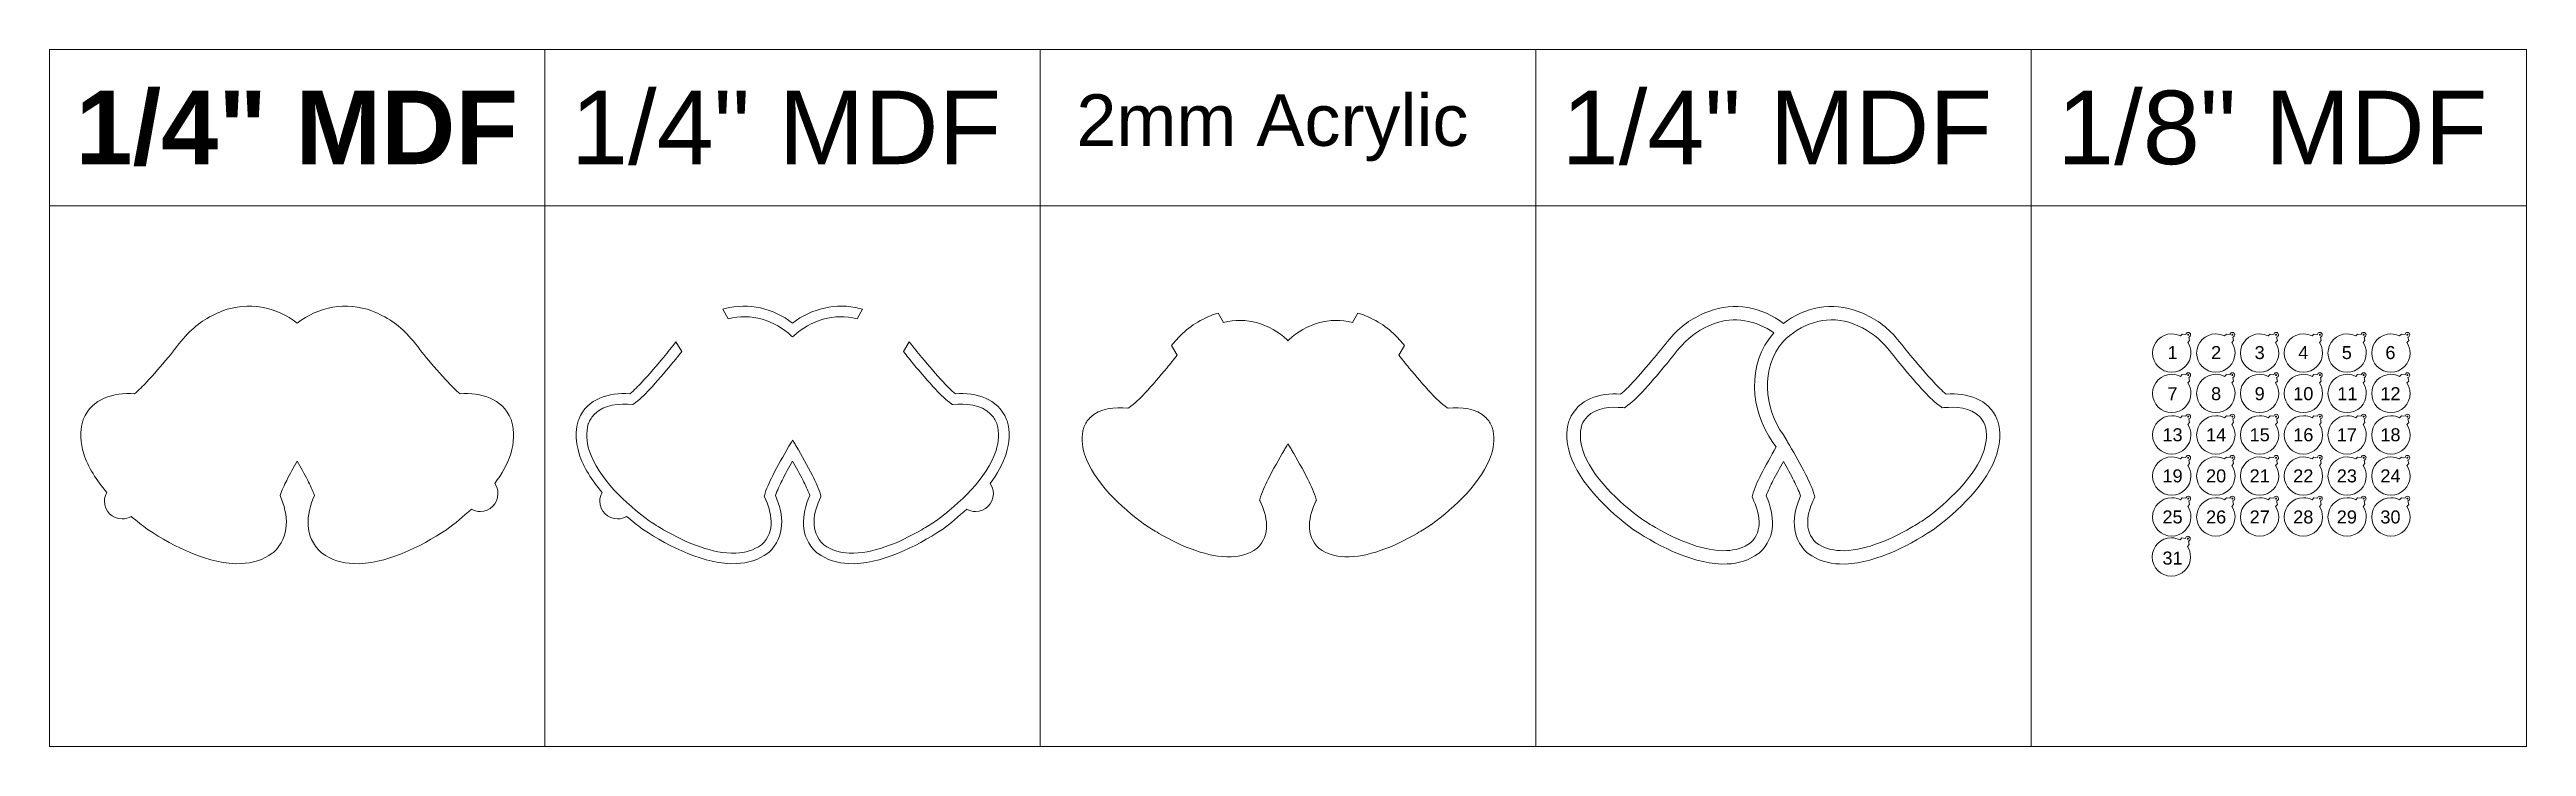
# Model space of a CAD drawing. Header units: millimetres. Extents: x -1046 to 698, y 452 to 943.
import ezdxf

# ---------------------------------------------------------------- set-up
doc = ezdxf.new("R2010")
doc.units = ezdxf.units.MM
doc.header["$MEASUREMENT"] = 0
doc.layers.add('Camada 1', color=7, linetype='Continuous')
doc.styles.add('0', font='arialbd.ttf', dxfattribs={"height": 1})
doc.styles.add('1', font='Arial', dxfattribs={"height": 1})
doc.styles.add('10', font='Arial', dxfattribs={"height": 1})
doc.styles.add('11', font='Arial', dxfattribs={"height": 1})
doc.styles.add('12', font='Arial', dxfattribs={"height": 1})
doc.styles.add('13', font='Arial', dxfattribs={"height": 1})
doc.styles.add('14', font='Arial', dxfattribs={"height": 1})
doc.styles.add('15', font='Arial', dxfattribs={"height": 1})
doc.styles.add('16', font='Arial', dxfattribs={"height": 1})
doc.styles.add('17', font='Arial', dxfattribs={"height": 1})
doc.styles.add('18', font='Arial', dxfattribs={"height": 1})
doc.styles.add('19', font='Arial', dxfattribs={"height": 1})
doc.styles.add('2', font='Arial', dxfattribs={"height": 1})
doc.styles.add('20', font='Arial', dxfattribs={"height": 1})
doc.styles.add('21', font='Arial', dxfattribs={"height": 1})
doc.styles.add('22', font='Arial', dxfattribs={"height": 1})
doc.styles.add('23', font='Arial', dxfattribs={"height": 1})
doc.styles.add('24', font='Arial', dxfattribs={"height": 1})
doc.styles.add('25', font='Arial', dxfattribs={"height": 1})
doc.styles.add('26', font='Arial', dxfattribs={"height": 1})
doc.styles.add('27', font='Arial', dxfattribs={"height": 1})
doc.styles.add('28', font='Arial', dxfattribs={"height": 1})
doc.styles.add('29', font='Arial', dxfattribs={"height": 1})
doc.styles.add('3', font='Arial', dxfattribs={"height": 1})
doc.styles.add('30', font='Arial', dxfattribs={"height": 1})
doc.styles.add('31', font='Arial', dxfattribs={"height": 1})
doc.styles.add('32', font='Arial', dxfattribs={"height": 1})
doc.styles.add('33', font='Arial', dxfattribs={"height": 1})
doc.styles.add('34', font='Arial', dxfattribs={"height": 1})
doc.styles.add('35', font='Arial', dxfattribs={"height": 1})
doc.styles.add('4', font='Arial', dxfattribs={"height": 1})
doc.styles.add('5', font='Arial', dxfattribs={"height": 1})
doc.styles.add('6', font='Arial', dxfattribs={"height": 1})
doc.styles.add('7', font='Arial', dxfattribs={"height": 1})
doc.styles.add('8', font='Arial', dxfattribs={"height": 1})
doc.styles.add('9', font='Arial', dxfattribs={"height": 1})

msp = doc.modelspace()

# ---------------------------------------------------------------- texts
at = {"layer": 'Camada 1', "color": 142}
for s, height, style, p in [('1/4" MDF', 51.7883, '0', (-1028.1991, 862.403)), ('1/4" MDF', 51.7883, '1', (-679.3725, 862.403)), ('2mm Acrylic', 36.30132, '4', (-323.4124, 875.2967)), ('1/4" MDF', 51.7883, '2', (18.2811, 862.403)), ('1/8" MDF', 51.7883, '3', (367.1079, 862.403))]:
    msp.add_text(s, height=height, dxfattribs=dict(at, style=style)).set_placement(p)
at = {"layer": 'Camada 1', "color": 114}
for s, style, p in [('1', '5', (444.8647, 725.0739)), ('2', '6', (475.553, 725.0739)), ('3', '7', (506.2414, 725.0739)), ('4', '8', (536.9298, 725.0739)), ('5', '9', (567.6182, 725.0739)), ('6', '10', (598.3065, 725.0739)), ('7', '11', (444.8647, 696.121)), ('8', '13', (475.553, 696.121)), ('9', '15', (506.2414, 696.121)), ('10', '17', (533.3982, 696.121)), ('11', '19', (564.4369, 696.121)), ('12', '21', (594.7749, 696.121)), ('13', '12', (441.3331, 667.168)), ('14', '14', (472.0214, 667.168)), ('15', '16', (502.7098, 667.168)), ('16', '18', (533.3982, 667.168)), ('17', '20', (564.0866, 667.168)), ('18', '22', (594.7749, 667.168)), ('19', '23', (441.3331, 638.215)), ('20', '24', (472.0214, 638.215)), ('21', '25', (502.7098, 638.215)), ('22', '26', (533.3982, 638.215)), ('23', '27', (564.0866, 638.215)), ('24', '28', (594.7749, 638.215)), ('25', '29', (441.3331, 609.2621)), ('26', '30', (472.0214, 609.2621)), ('27', '31', (502.7098, 609.2621)), ('28', '32', (533.3982, 609.2621)), ('29', '33', (564.0866, 609.2621)), ('30', '34', (594.7749, 609.2621)), ('31', '35', (441.3331, 580.3091))]:
    msp.add_text(s, height=9.144, dxfattribs=dict(at, style=style)).set_placement(p)

# ---------------------------------------------------------------- linework, layer by layer
at = {"layer": 'Camada 1', "color": 142, "lineweight": 20}
for points in [[(-1046.4804, 833.12), (-697.6536, 833.12), (-697.6536, 943.1868), (-1046.4804, 943.1868), (-1046.4804, 833.12)], [(-697.6536, 833.12), (-348.8268, 833.12), (-348.8268, 943.1868), (-697.6536, 943.1868), (-697.6536, 833.12)], [(-348.8268, 833.12), (0, 833.12), (0, 943.1868), (-348.8268, 943.1868), (-348.8268, 833.12)], [(0, 833.12), (348.8268, 833.12), (348.8268, 943.1868), (0, 943.1868), (0, 833.12)], [(348.8268, 833.12), (697.6536, 833.12), (697.6536, 943.1868), (348.8268, 943.1868), (348.8268, 833.12)], [(-1046.4804, 452.12), (-697.6536, 452.12), (-697.6536, 833.12), (-1046.4804, 833.12), (-1046.4804, 452.12)], [(-697.6536, 452.12), (-348.8268, 452.12), (-348.8268, 833.12), (-697.6536, 833.12), (-697.6536, 452.12)], [(-348.8268, 452.12), (0, 452.12), (0, 833.12), (-348.8268, 833.12), (-348.8268, 452.12)], [(0, 452.12), (348.8268, 452.12), (348.8268, 833.12), (0, 833.12), (0, 452.12)], [(348.8268, 452.12), (697.6536, 452.12), (697.6536, 833.12), (348.8268, 833.12), (348.8268, 452.12)]]:
    msp.add_lwpolyline(points, close=True, dxfattribs=at)
at = {"layer": 'Camada 1', "color": 230, "lineweight": 20}
for points, knots in [([(-819.4591, 758.9601), (-808.9938, 754.9103), (-800.9739, 749.5539), (-793.4559, 741.2458), (-793.4559, 741.2458), (-789.1299, 736.4652), (-785.3339, 731.2216), (-781.1852, 726.2867), (-781.1852, 726.2867), (-776.2047, 720.3624), (-771.1806, 714.3674), (-765.8809, 708.7265), (-765.8809, 708.7265), (-763.3851, 706.0699), (-760.4681, 703.0535), (-757.4464, 700.6742), (-757.4464, 700.6742), (-742.5593, 701.5098), (-727.7752, 697.6513), (-721.4288, 682.5705), (-721.4288, 682.5705), (-721.2954, 682.2535), (-721.1974, 681.9768), (-721.1018, 681.6465), (-721.1018, 681.6465), (-718.871, 673.946), (-719.3595, 666.0252), (-721.7513, 658.4226), (-721.7513, 658.4226), (-724.0442, 651.1339), (-728.0377, 644.0555), (-733.0022, 637.379), (-733.0022, 637.379), (-731.5629, 635.3439), (-730.7173, 632.8591), (-730.7173, 630.1769), (-730.7173, 630.1769), (-730.7173, 623.28), (-736.3083, 617.689), (-743.2053, 617.689), (-743.2053, 617.689), (-745.4716, 617.689), (-747.5969, 618.2927), (-749.4291, 619.3481), (-749.4291, 619.3481), (-755.1289, 614.0524), (-761.0577, 609.2592), (-766.6373, 605.1202), (-766.6373, 605.1202), (-766.7738, 605.0189), (-766.8927, 604.9359), (-767.0348, 604.8427), (-767.0348, 604.8427), (-785.1668, 592.9446), (-810.4386, 579.9771), (-832.4869, 580.9478), (-832.4869, 580.9478), (-840.4755, 581.2995), (-848.0389, 583.5309), (-854.5344, 588.2742), (-854.5344, 588.2742), (-854.8121, 588.477), (-855.0388, 588.6637), (-855.291, 588.8973), (-855.291, 588.8973), (-867.2951, 600.0156), (-865.8685, 615.2283), (-859.9955, 628.9335), (-859.9955, 628.9335), (-861.199, 632.5864), (-863.0368, 636.3586), (-864.6804, 639.6121), (-864.6804, 639.6121), (-867.0007, 644.205), (-869.5098, 648.7369), (-872.067, 653.2293), (-872.067, 653.2293), (-874.6242, 648.7369), (-877.1333, 644.205), (-879.4536, 639.6121), (-879.4536, 639.6121), (-881.0972, 636.3586), (-882.935, 632.5864), (-884.1385, 628.9335), (-884.1385, 628.9335), (-878.2655, 615.2283), (-876.8389, 600.0156), (-888.843, 588.8973), (-888.843, 588.8973), (-889.0952, 588.6637), (-889.3219, 588.477), (-889.5996, 588.2742), (-889.5996, 588.2742), (-896.0951, 583.5309), (-903.6585, 581.2995), (-911.6471, 580.9478), (-911.6471, 580.9478), (-933.6954, 579.9771), (-958.9672, 592.9446), (-977.0992, 604.8427), (-977.0992, 604.8427), (-977.2413, 604.9359), (-977.3602, 605.0189), (-977.4967, 605.1202), (-977.4967, 605.1202), (-981.2134, 607.8773), (-985.085, 610.9246), (-988.9407, 614.2174), (-988.9407, 614.2174), (-990.8084, 613.1047), (-992.9909, 612.4656), (-995.3228, 612.4656), (-995.3228, 612.4656), (-1002.2198, 612.4656), (-1007.8108, 618.0566), (-1007.8108, 624.9535), (-1007.8108, 624.9535), (-1007.8108, 627.2178), (-1007.2082, 629.3414), (-1006.1545, 631.1725), (-1006.1545, 631.1725), (-1013.401, 639.6003), (-1019.3648, 648.8293), (-1022.3827, 658.4226), (-1022.3827, 658.4226), (-1024.7745, 666.0252), (-1025.263, 673.946), (-1023.0322, 681.6465), (-1023.0322, 681.6465), (-1022.9366, 681.9768), (-1022.8386, 682.2535), (-1022.7052, 682.5705), (-1022.7052, 682.5705), (-1016.3588, 697.6513), (-1001.5747, 701.5098), (-986.6876, 700.6742), (-986.6876, 700.6742), (-983.6659, 703.0535), (-980.7489, 706.0699), (-978.2531, 708.7265), (-978.2531, 708.7265), (-972.9534, 714.3674), (-967.9293, 720.3624), (-962.9488, 726.2867), (-962.9488, 726.2867), (-958.8001, 731.2216), (-955.0041, 736.4652), (-950.6781, 741.2458), (-950.6781, 741.2458), (-943.1601, 749.5539), (-935.1402, 754.9103), (-924.6749, 758.9601), (-924.6749, 758.9601), (-906.7543, 765.8948), (-886.874, 761.8854), (-872.067, 750.4576), (-872.067, 750.4576), (-857.26, 761.8854), (-837.3797, 765.8948), (-819.4591, 758.9601)], [0, 0, 0, 0, 0.024390244, 0.024390244, 0.024390244, 0.024390244, 0.048780488, 0.048780488, 0.048780488, 0.048780488, 0.073170732, 0.073170732, 0.073170732, 0.073170732, 0.097560976, 0.097560976, 0.097560976, 0.097560976, 0.12195122, 0.12195122, 0.12195122, 0.12195122, 0.146341463, 0.146341463, 0.146341463, 0.146341463, 0.170731707, 0.170731707, 0.170731707, 0.170731707, 0.195121951, 0.195121951, 0.195121951, 0.195121951, 0.219512195, 0.219512195, 0.219512195, 0.219512195, 0.243902439, 0.243902439, 0.243902439, 0.243902439, 0.268292683, 0.268292683, 0.268292683, 0.268292683, 0.292682927, 0.292682927, 0.292682927, 0.292682927, 0.317073171, 0.317073171, 0.317073171, 0.317073171, 0.341463415, 0.341463415, 0.341463415, 0.341463415, 0.365853659, 0.365853659, 0.365853659, 0.365853659, 0.390243902, 0.390243902, 0.390243902, 0.390243902, 0.414634146, 0.414634146, 0.414634146, 0.414634146, 0.43902439, 0.43902439, 0.43902439, 0.43902439, 0.463414634, 0.463414634, 0.463414634, 0.463414634, 0.487804878, 0.487804878, 0.487804878, 0.487804878, 0.512195122, 0.512195122, 0.512195122, 0.512195122, 0.536585366, 0.536585366, 0.536585366, 0.536585366, 0.56097561, 0.56097561, 0.56097561, 0.56097561, 0.585365854, 0.585365854, 0.585365854, 0.585365854, 0.609756098, 0.609756098, 0.609756098, 0.609756098, 0.634146341, 0.634146341, 0.634146341, 0.634146341, 0.658536585, 0.658536585, 0.658536585, 0.658536585, 0.682926829, 0.682926829, 0.682926829, 0.682926829, 0.707317073, 0.707317073, 0.707317073, 0.707317073, 0.731707317, 0.731707317, 0.731707317, 0.731707317, 0.756097561, 0.756097561, 0.756097561, 0.756097561, 0.780487805, 0.780487805, 0.780487805, 0.780487805, 0.804878049, 0.804878049, 0.804878049, 0.804878049, 0.829268293, 0.829268293, 0.829268293, 0.829268293, 0.853658537, 0.853658537, 0.853658537, 0.853658537, 0.87804878, 0.87804878, 0.87804878, 0.87804878, 0.902439024, 0.902439024, 0.902439024, 0.902439024, 0.926829268, 0.926829268, 0.926829268, 0.926829268, 0.951219512, 0.951219512, 0.951219512, 0.951219512, 1, 1, 1, 1]), ([(-522.5537, 741.2862), (-510.6522, 752.522), (-493.6989, 757.6754), (-477.8976, 753.5175), (-477.8976, 753.5175), (-477.8976, 753.5175), (-474.0044, 760.1301), (-474.0044, 760.1301), (-474.0044, 760.1301), (-474.667, 760.3341), (-475.3317, 760.5238), (-475.998, 760.6994), (-475.998, 760.6994), (-492.4342, 765.0295), (-509.8971, 760.7556), (-523.2402, 750.4576), (-523.2402, 750.4576), (-536.6577, 760.813), (-554.2409, 765.077), (-570.757, 760.6262), (-570.757, 760.6262), (-571.3313, 760.4714), (-571.9042, 760.3061), (-572.4757, 760.1302), (-572.4757, 760.1302), (-572.4757, 760.1302), (-568.5824, 753.5175), (-568.5824, 753.5175), (-568.5824, 753.5175), (-552.7813, 757.6754), (-535.8281, 752.5219), (-523.9267, 741.2862), (-523.9267, 741.2862), (-523.9267, 741.2862), (-523.2402, 740.6381), (-523.2402, 740.6381), (-523.2402, 740.6381), (-523.2402, 740.6381), (-522.5537, 741.2862), (-522.5537, 741.2862)], [0, 0, 0, 0, 0.090909091, 0.090909091, 0.090909091, 0.090909091, 0.181818182, 0.181818182, 0.181818182, 0.181818182, 0.272727273, 0.272727273, 0.272727273, 0.272727273, 0.363636364, 0.363636364, 0.363636364, 0.363636364, 0.454545455, 0.454545455, 0.454545455, 0.454545455, 0.545454545, 0.545454545, 0.545454545, 0.545454545, 0.636363636, 0.636363636, 0.636363636, 0.636363636, 0.727272727, 0.727272727, 0.727272727, 0.727272727, 0.818181818, 0.818181818, 0.818181818, 0.818181818, 1, 1, 1, 1]), ([(23.7752, 682.3191), (23.6418, 682.0021), (23.5438, 681.7254), (23.4482, 681.3951), (23.4482, 681.3951), (21.2174, 673.6946), (21.7059, 665.7738), (24.0977, 658.1712), (24.0977, 658.1712), (30.7248, 637.105), (51.5571, 617.7959), (68.9837, 604.8688), (68.9837, 604.8688), (69.1202, 604.7675), (69.2391, 604.6845), (69.3812, 604.5913), (69.3812, 604.5913), (87.5132, 592.6932), (112.785, 579.7257), (134.8333, 580.6964), (134.8333, 580.6964), (142.8219, 581.0481), (150.3853, 583.2795), (156.8808, 588.0228), (156.8808, 588.0228), (157.1585, 588.2256), (157.3852, 588.4123), (157.6374, 588.6459), (157.6374, 588.6459), (169.6415, 599.7642), (168.2149, 614.9769), (162.3419, 628.6821), (162.3419, 628.6821), (163.5454, 632.335), (165.3832, 636.1072), (167.0268, 639.3607), (167.0268, 639.3607), (169.3471, 643.9536), (171.8562, 648.4855), (174.4134, 652.9779), (174.4134, 652.9779), (176.9706, 648.4855), (179.4797, 643.9536), (181.8, 639.3607), (181.8, 639.3607), (183.4436, 636.1072), (185.2814, 632.335), (186.4849, 628.6821), (186.4849, 628.6821), (180.6119, 614.9769), (179.1853, 599.7642), (191.1894, 588.6459), (191.1894, 588.6459), (191.4416, 588.4123), (191.6683, 588.2256), (191.946, 588.0228), (191.946, 588.0228), (198.4415, 583.2795), (206.0049, 581.0481), (213.9935, 580.6964), (213.9935, 580.6964), (236.0418, 579.7257), (261.3136, 592.6932), (279.4456, 604.5913), (279.4456, 604.5913), (279.5877, 604.6845), (279.7066, 604.7675), (279.8431, 604.8688), (279.8431, 604.8688), (297.2697, 617.7959), (318.102, 637.105), (324.7291, 658.1712), (324.7291, 658.1712), (327.1209, 665.7738), (327.6094, 673.6946), (325.3786, 681.3951), (325.3786, 681.3951), (325.283, 681.7254), (325.185, 682.0021), (325.0516, 682.3191), (325.0516, 682.3191), (318.7052, 697.3999), (303.9211, 701.2584), (289.034, 700.4228), (289.034, 700.4228), (286.0123, 702.8021), (283.0953, 705.8185), (280.5995, 708.4751), (280.5995, 708.4751), (275.2998, 714.116), (270.2757, 720.111), (265.2952, 726.0353), (265.2952, 726.0353), (261.1465, 730.9702), (257.3505, 736.2138), (253.0245, 740.9944), (253.0245, 740.9944), (245.5065, 749.3025), (237.4866, 754.6589), (227.0213, 758.7087), (227.0213, 758.7087), (209.1007, 765.6434), (189.2204, 761.634), (174.4134, 750.2062), (174.4134, 750.2062), (159.6064, 761.634), (139.7261, 765.6434), (121.8055, 758.7087), (121.8055, 758.7087), (111.3402, 754.6589), (103.3203, 749.3025), (95.8023, 740.9944), (95.8023, 740.9944), (91.4763, 736.2138), (87.6803, 730.9702), (83.5316, 726.0353), (83.5316, 726.0353), (78.5511, 720.111), (73.527, 714.116), (68.2273, 708.4751), (68.2273, 708.4751), (65.7315, 705.8185), (62.8145, 702.8021), (59.7928, 700.4228), (59.7928, 700.4228), (44.9057, 701.2584), (30.1216, 697.3999), (23.7752, 682.3191)], [0, 0, 0, 0, 0.03030303, 0.03030303, 0.03030303, 0.03030303, 0.060606061, 0.060606061, 0.060606061, 0.060606061, 0.090909091, 0.090909091, 0.090909091, 0.090909091, 0.121212121, 0.121212121, 0.121212121, 0.121212121, 0.151515152, 0.151515152, 0.151515152, 0.151515152, 0.181818182, 0.181818182, 0.181818182, 0.181818182, 0.212121212, 0.212121212, 0.212121212, 0.212121212, 0.242424242, 0.242424242, 0.242424242, 0.242424242, 0.272727273, 0.272727273, 0.272727273, 0.272727273, 0.303030303, 0.303030303, 0.303030303, 0.303030303, 0.333333333, 0.333333333, 0.333333333, 0.333333333, 0.363636364, 0.363636364, 0.363636364, 0.363636364, 0.393939394, 0.393939394, 0.393939394, 0.393939394, 0.424242424, 0.424242424, 0.424242424, 0.424242424, 0.454545455, 0.454545455, 0.454545455, 0.454545455, 0.484848485, 0.484848485, 0.484848485, 0.484848485, 0.515151515, 0.515151515, 0.515151515, 0.515151515, 0.545454545, 0.545454545, 0.545454545, 0.545454545, 0.575757576, 0.575757576, 0.575757576, 0.575757576, 0.606060606, 0.606060606, 0.606060606, 0.606060606, 0.636363636, 0.636363636, 0.636363636, 0.636363636, 0.666666667, 0.666666667, 0.666666667, 0.666666667, 0.696969697, 0.696969697, 0.696969697, 0.696969697, 0.727272727, 0.727272727, 0.727272727, 0.727272727, 0.757575758, 0.757575758, 0.757575758, 0.757575758, 0.787878788, 0.787878788, 0.787878788, 0.787878788, 0.818181818, 0.818181818, 0.818181818, 0.818181818, 0.848484848, 0.848484848, 0.848484848, 0.848484848, 0.878787879, 0.878787879, 0.878787879, 0.878787879, 0.909090909, 0.909090909, 0.909090909, 0.909090909, 0.939393939, 0.939393939, 0.939393939, 0.939393939, 1, 1, 1, 1]), ([(167.0858, 666.4114), (167.0858, 666.4114), (169.3939, 663.1749), (169.3939, 663.1749), (169.3939, 663.1749), (165.6757, 656.7237), (161.9697, 650.2597), (158.6113, 643.6121), (158.6113, 643.6121), (156.2652, 638.9681), (153.9145, 634.0226), (152.6013, 628.9742), (152.6013, 628.9742), (152.6013, 628.9742), (152.3285, 627.9254), (152.3285, 627.9254), (152.3285, 627.9254), (152.3285, 627.9254), (152.789, 626.9443), (152.789, 626.9443), (152.789, 626.9443), (157.5783, 616.7405), (160.5715, 604.2611), (151.2728, 595.6025), (151.2728, 595.6025), (146.3013, 591.9887), (140.5109, 590.3839), (134.4186, 590.1157), (134.4186, 590.1157), (126.2673, 589.7568), (117.8162, 591.6951), (110.1446, 594.3281), (110.1446, 594.3281), (101.2094, 597.3948), (92.6216, 601.6257), (84.4567, 606.3553), (84.4567, 606.3553), (81.1107, 608.2935), (77.8221, 610.3304), (74.5889, 612.4512), (74.5889, 612.4512), (74.5889, 612.4512), (74.5655, 612.4675), (74.5655, 612.4675), (74.5655, 612.4675), (59.0225, 624.0024), (39.0386, 642.0963), (33.0915, 661.0006), (33.0915, 661.0006), (31.2694, 666.7927), (30.7983, 672.8334), (32.4881, 678.7154), (32.4881, 678.7154), (33.4239, 680.9226), (34.7074, 682.9394), (36.3908, 684.6535), (36.3908, 684.6535), (42.7007, 691.078), (52.9869, 691.6158), (61.4237, 690.8514), (61.4237, 690.8514), (61.4237, 690.8514), (62.5035, 690.7536), (62.5035, 690.7536), (62.5035, 690.7536), (62.5035, 690.7536), (63.3963, 691.3687), (63.3963, 691.3687), (63.3963, 691.3687), (67.692, 694.328), (71.5364, 698.2272), (75.0989, 702.0191), (75.0989, 702.0191), (80.5356, 707.8058), (85.6409, 713.8924), (90.7485, 719.968), (90.7485, 719.968), (94.8233, 724.815), (98.5436, 729.9718), (102.7934, 734.6682), (102.7934, 734.6682), (109.3123, 741.8723), (116.1618, 746.4149), (125.2081, 749.9156), (125.2081, 749.9156), (139.5531, 755.4668), (155.4728, 752.3877), (167.6084, 743.5263), (167.6084, 743.5263), (148.6102, 721.5951), (150.8638, 689.1585), (167.0858, 666.4114)], [0, 0, 0, 0, 0.041666667, 0.041666667, 0.041666667, 0.041666667, 0.083333333, 0.083333333, 0.083333333, 0.083333333, 0.125, 0.125, 0.125, 0.125, 0.166666667, 0.166666667, 0.166666667, 0.166666667, 0.208333333, 0.208333333, 0.208333333, 0.208333333, 0.25, 0.25, 0.25, 0.25, 0.291666667, 0.291666667, 0.291666667, 0.291666667, 0.333333333, 0.333333333, 0.333333333, 0.333333333, 0.375, 0.375, 0.375, 0.375, 0.416666667, 0.416666667, 0.416666667, 0.416666667, 0.458333333, 0.458333333, 0.458333333, 0.458333333, 0.5, 0.5, 0.5, 0.5, 0.541666667, 0.541666667, 0.541666667, 0.541666667, 0.583333333, 0.583333333, 0.583333333, 0.583333333, 0.625, 0.625, 0.625, 0.625, 0.666666667, 0.666666667, 0.666666667, 0.666666667, 0.708333333, 0.708333333, 0.708333333, 0.708333333, 0.75, 0.75, 0.75, 0.75, 0.791666667, 0.791666667, 0.791666667, 0.791666667, 0.833333333, 0.833333333, 0.833333333, 0.833333333, 0.875, 0.875, 0.875, 0.875, 0.916666667, 0.916666667, 0.916666667, 0.916666667, 1, 1, 1, 1]), ([(174.4134, 671.637), (160.7556, 690.7885), (158.0039, 718.6964), (174.4134, 737.6362), (174.4134, 737.6362), (174.4134, 737.6362), (176.4729, 739.5805), (176.4729, 739.5805), (176.4729, 739.5805), (188.9776, 751.386), (207.3151, 756.2247), (223.6187, 749.9156), (223.6187, 749.9156), (232.665, 746.4149), (239.5145, 741.8723), (246.0334, 734.6682), (246.0334, 734.6682), (250.2832, 729.9718), (254.0035, 724.815), (258.0783, 719.968), (258.0783, 719.968), (263.1859, 713.8924), (268.2912, 707.8058), (273.7279, 702.0191), (273.7279, 702.0191), (277.2904, 698.2272), (281.1348, 694.328), (285.4305, 691.3687), (285.4305, 691.3687), (285.4305, 691.3687), (286.3233, 690.7536), (286.3233, 690.7536), (286.3233, 690.7536), (286.3233, 690.7536), (287.4031, 690.8514), (287.4031, 690.8514), (287.4031, 690.8514), (295.8399, 691.6158), (306.1261, 691.078), (312.436, 684.6535), (312.436, 684.6535), (314.1194, 682.9394), (315.4029, 680.9226), (316.3387, 678.7154), (316.3387, 678.7154), (318.0285, 672.8334), (317.5574, 666.7927), (315.7353, 661.0006), (315.7353, 661.0006), (309.7882, 642.0963), (289.8043, 624.0024), (274.2613, 612.4675), (274.2613, 612.4675), (274.2613, 612.4675), (274.2379, 612.4512), (274.2379, 612.4512), (274.2379, 612.4512), (271.0047, 610.3304), (267.7161, 608.2935), (264.3701, 606.3553), (264.3701, 606.3553), (256.2052, 601.6257), (247.6174, 597.3948), (238.6822, 594.3281), (238.6822, 594.3281), (231.0106, 591.6951), (222.5595, 589.7568), (214.4082, 590.1157), (214.4082, 590.1157), (208.3159, 590.3839), (202.5255, 591.9887), (197.554, 595.6025), (197.554, 595.6025), (188.2553, 604.2611), (191.2485, 616.7405), (196.0378, 626.9443), (196.0378, 626.9443), (196.0378, 626.9443), (196.4983, 627.9254), (196.4983, 627.9254), (196.4983, 627.9254), (196.4983, 627.9254), (196.2255, 628.9742), (196.2255, 628.9742), (196.2255, 628.9742), (194.9123, 634.0226), (192.5616, 638.9681), (190.2155, 643.6121), (190.2155, 643.6121), (186.6352, 650.699), (182.6599, 657.5771), (178.6957, 664.4536), (178.6957, 664.4536), (178.1349, 665.4266), (177.5634, 666.3934), (176.9851, 667.356), (176.9851, 667.356), (176.9851, 667.356), (174.4134, 671.637), (174.4134, 671.637)], [0, 0, 0, 0, 0.038461538, 0.038461538, 0.038461538, 0.038461538, 0.076923077, 0.076923077, 0.076923077, 0.076923077, 0.115384615, 0.115384615, 0.115384615, 0.115384615, 0.153846154, 0.153846154, 0.153846154, 0.153846154, 0.192307692, 0.192307692, 0.192307692, 0.192307692, 0.230769231, 0.230769231, 0.230769231, 0.230769231, 0.269230769, 0.269230769, 0.269230769, 0.269230769, 0.307692308, 0.307692308, 0.307692308, 0.307692308, 0.346153846, 0.346153846, 0.346153846, 0.346153846, 0.384615385, 0.384615385, 0.384615385, 0.384615385, 0.423076923, 0.423076923, 0.423076923, 0.423076923, 0.461538462, 0.461538462, 0.461538462, 0.461538462, 0.5, 0.5, 0.5, 0.5, 0.538461538, 0.538461538, 0.538461538, 0.538461538, 0.576923077, 0.576923077, 0.576923077, 0.576923077, 0.615384615, 0.615384615, 0.615384615, 0.615384615, 0.653846154, 0.653846154, 0.653846154, 0.653846154, 0.692307692, 0.692307692, 0.692307692, 0.692307692, 0.730769231, 0.730769231, 0.730769231, 0.730769231, 0.769230769, 0.769230769, 0.769230769, 0.769230769, 0.807692308, 0.807692308, 0.807692308, 0.807692308, 0.846153846, 0.846153846, 0.846153846, 0.846153846, 0.884615385, 0.884615385, 0.884615385, 0.884615385, 0.923076923, 0.923076923, 0.923076923, 0.923076923, 1, 1, 1, 1]), ([(-417.0541, 708.7265), (-422.3538, 714.3674), (-427.3779, 720.3624), (-432.3584, 726.2867), (-432.3584, 726.2867), (-435.3499, 729.8451), (-438.1581, 733.5641), (-441.1138, 737.1542), (-441.1138, 737.1542), (-441.1138, 737.1542), (-445.1323, 730.3288), (-445.1323, 730.3288), (-445.1323, 730.3288), (-442.7717, 727.3868), (-440.4726, 724.3947), (-438.0444, 721.5064), (-438.0444, 721.5064), (-432.9604, 715.4589), (-427.8796, 709.3998), (-422.4681, 703.6399), (-422.4681, 703.6399), (-418.9868, 699.9345), (-415.2881, 696.1604), (-411.0884, 693.2671), (-411.0884, 693.2671), (-411.0884, 693.2671), (-410.7908, 693.062), (-410.7908, 693.062), (-410.7908, 693.062), (-410.7908, 693.062), (-410.4309, 693.0946), (-410.4309, 693.0946), (-410.4309, 693.0946), (-401.3309, 693.9189), (-390.5794, 693.2184), (-383.7907, 686.3063), (-383.7907, 686.3063), (-381.9328, 684.4146), (-380.5068, 682.1846), (-379.4736, 679.7475), (-379.4736, 679.7475), (-379.4736, 679.7475), (-379.4262, 679.6357), (-379.4262, 679.6357), (-379.4262, 679.6357), (-379.4262, 679.6357), (-379.3927, 679.519), (-379.3927, 679.519), (-379.3927, 679.519), (-377.5944, 673.2594), (-378.0715, 666.8154), (-380.0105, 660.6518), (-380.0105, 660.6518), (-386.1104, 641.2616), (-406.2554, 622.9461), (-422.2004, 611.1129), (-422.2004, 611.1129), (-422.2004, 611.1129), (-422.2245, 611.095), (-422.2245, 611.095), (-422.2245, 611.095), (-422.2245, 611.095), (-422.2954, 611.0456), (-422.2954, 611.0456), (-422.2954, 611.0456), (-422.2954, 611.0456), (-422.3187, 611.0303), (-422.3187, 611.0303), (-422.3187, 611.0303), (-425.5829, 608.8891), (-428.903, 606.8328), (-432.281, 604.8761), (-432.281, 604.8761), (-440.5726, 600.0731), (-449.2478, 595.8023), (-458.3221, 592.6878), (-458.3221, 592.6878), (-466.2561, 589.9648), (-474.9036, 587.9979), (-483.3334, 588.369), (-483.3334, 588.369), (-489.8178, 588.6545), (-495.9828, 590.3888), (-501.2756, 594.2361), (-501.2756, 594.2361), (-501.2756, 594.2361), (-501.3737, 594.3075), (-501.3737, 594.3075), (-501.3737, 594.3075), (-501.3737, 594.3075), (-501.4625, 594.3902), (-501.4625, 594.3902), (-501.4625, 594.3902), (-511.4912, 603.7285), (-508.5956, 617.0323), (-503.4263, 628.0455), (-503.4263, 628.0455), (-503.4263, 628.0455), (-503.2728, 628.3726), (-503.2728, 628.3726), (-503.2728, 628.3726), (-503.2728, 628.3726), (-503.3637, 628.7221), (-503.3637, 628.7221), (-503.3637, 628.7221), (-504.6475, 633.6578), (-506.9306, 638.4236), (-509.2232, 642.9617), (-509.2232, 642.9617), (-512.787, 650.0158), (-516.7449, 656.8615), (-520.6906, 663.7061), (-520.6906, 663.7061), (-521.2455, 664.6687), (-521.8108, 665.6251), (-522.3829, 666.5775), (-522.3829, 666.5775), (-522.3829, 666.5775), (-523.2402, 668.0045), (-523.2402, 668.0045), (-523.2402, 668.0045), (-523.2402, 668.0045), (-524.0975, 666.5775), (-524.0975, 666.5775), (-524.0975, 666.5775), (-524.6696, 665.6251), (-525.2349, 664.6687), (-525.7898, 663.7061), (-525.7898, 663.7061), (-529.7355, 656.8615), (-533.6934, 650.0158), (-537.2572, 642.9617), (-537.2572, 642.9617), (-539.5498, 638.4236), (-541.8329, 633.6578), (-543.1167, 628.7221), (-543.1167, 628.7221), (-543.1167, 628.7221), (-543.2076, 628.3726), (-543.2076, 628.3726), (-543.2076, 628.3726), (-543.2076, 628.3726), (-543.0541, 628.0455), (-543.0541, 628.0455), (-543.0541, 628.0455), (-537.8848, 617.0323), (-534.9892, 603.7285), (-545.0179, 594.3902), (-545.0179, 594.3902), (-545.0179, 594.3902), (-545.1067, 594.3075), (-545.1067, 594.3075), (-545.1067, 594.3075), (-545.1067, 594.3075), (-545.2048, 594.2361), (-545.2048, 594.2361), (-545.2048, 594.2361), (-550.4976, 590.3888), (-556.6626, 588.6545), (-563.147, 588.369), (-563.147, 588.369), (-571.5768, 587.9979), (-580.2243, 589.9648), (-588.1583, 592.6878), (-588.1583, 592.6878), (-597.2326, 595.8023), (-605.9078, 600.0731), (-614.1994, 604.8761), (-614.1994, 604.8761), (-617.5774, 606.8328), (-620.8975, 608.8891), (-624.1617, 611.0303), (-624.1617, 611.0303), (-624.1617, 611.0303), (-624.185, 611.0456), (-624.185, 611.0456), (-624.185, 611.0456), (-624.185, 611.0456), (-624.2559, 611.095), (-624.2559, 611.095), (-624.2559, 611.095), (-624.2559, 611.095), (-624.28, 611.1129), (-624.28, 611.1129), (-624.28, 611.1129), (-640.225, 622.9461), (-660.37, 641.2616), (-666.4699, 660.6518), (-666.4699, 660.6518), (-668.4089, 666.8154), (-668.886, 673.2594), (-667.0877, 679.519), (-667.0877, 679.519), (-667.0877, 679.519), (-667.0542, 679.6357), (-667.0542, 679.6357), (-667.0542, 679.6357), (-667.0542, 679.6357), (-667.0068, 679.7475), (-667.0068, 679.7475), (-667.0068, 679.7475), (-665.9736, 682.1846), (-664.5476, 684.4146), (-662.6897, 686.3063), (-662.6897, 686.3063), (-655.901, 693.2184), (-645.1495, 693.9189), (-636.0495, 693.0946), (-636.0495, 693.0946), (-636.0495, 693.0946), (-635.6896, 693.062), (-635.6896, 693.062), (-635.6896, 693.062), (-635.6896, 693.062), (-635.392, 693.2671), (-635.392, 693.2671), (-635.392, 693.2671), (-631.1923, 696.1604), (-627.4936, 699.9345), (-624.0123, 703.6399), (-624.0123, 703.6399), (-618.6008, 709.3998), (-613.52, 715.4589), (-608.436, 721.5064), (-608.436, 721.5064), (-606.0077, 724.3948), (-603.7085, 727.387), (-601.3479, 730.3291), (-601.3479, 730.3291), (-601.3479, 730.3291), (-605.3664, 737.1545), (-605.3664, 737.1545), (-605.3664, 737.1545), (-608.3222, 733.5643), (-611.1304, 729.8452), (-614.122, 726.2867), (-614.122, 726.2867), (-619.1025, 720.3624), (-624.1266, 714.3674), (-629.4263, 708.7265), (-629.4263, 708.7265), (-631.9221, 706.0699), (-634.8391, 703.0535), (-637.8608, 700.6742), (-637.8608, 700.6742), (-652.7479, 701.5098), (-667.532, 697.6513), (-673.8784, 682.5705), (-673.8784, 682.5705), (-674.0118, 682.2535), (-674.1098, 681.9768), (-674.2054, 681.6465), (-674.2054, 681.6465), (-676.4362, 673.946), (-675.9477, 666.0252), (-673.5559, 658.4226), (-673.5559, 658.4226), (-670.538, 648.8293), (-664.5742, 639.6003), (-657.3277, 631.1725), (-657.3277, 631.1725), (-658.3814, 629.3414), (-658.984, 627.2178), (-658.984, 624.9535), (-658.984, 624.9535), (-658.984, 618.0566), (-653.393, 612.4656), (-646.496, 612.4656), (-646.496, 612.4656), (-644.1641, 612.4656), (-641.9816, 613.1047), (-640.1139, 614.2174), (-640.1139, 614.2174), (-636.2582, 610.9246), (-632.3866, 607.8773), (-628.6699, 605.1202), (-628.6699, 605.1202), (-628.5334, 605.0189), (-628.4145, 604.9359), (-628.2724, 604.8427), (-628.2724, 604.8427), (-610.1404, 592.9446), (-584.8686, 579.9771), (-562.8203, 580.9478), (-562.8203, 580.9478), (-554.8317, 581.2995), (-547.2683, 583.5309), (-540.7728, 588.2742), (-540.7728, 588.2742), (-540.4951, 588.477), (-540.2684, 588.6637), (-540.0162, 588.8973), (-540.0162, 588.8973), (-528.0121, 600.0156), (-529.4387, 615.2283), (-535.3117, 628.9335), (-535.3117, 628.9335), (-534.1082, 632.5864), (-532.2704, 636.3586), (-530.6268, 639.6121), (-530.6268, 639.6121), (-528.3065, 644.205), (-525.7974, 648.7369), (-523.2402, 653.2293), (-523.2402, 653.2293), (-520.683, 648.7369), (-518.1739, 644.205), (-515.8536, 639.6121), (-515.8536, 639.6121), (-514.21, 636.3586), (-512.3722, 632.5864), (-511.1687, 628.9335), (-511.1687, 628.9335), (-517.0417, 615.2283), (-518.4683, 600.0156), (-506.4642, 588.8973), (-506.4642, 588.8973), (-506.212, 588.6637), (-505.9853, 588.477), (-505.7076, 588.2742), (-505.7076, 588.2742), (-499.2121, 583.5309), (-491.6487, 581.2995), (-483.6601, 580.9478), (-483.6601, 580.9478), (-461.6118, 579.9771), (-436.34, 592.9446), (-418.208, 604.8427), (-418.208, 604.8427), (-418.0659, 604.9359), (-417.947, 605.0189), (-417.8105, 605.1202), (-417.8105, 605.1202), (-412.2309, 609.2592), (-406.3021, 614.0524), (-400.6023, 619.3481), (-400.6023, 619.3481), (-398.7701, 618.2927), (-396.6448, 617.689), (-394.3785, 617.689), (-394.3785, 617.689), (-387.4815, 617.689), (-381.8905, 623.28), (-381.8905, 630.1769), (-381.8905, 630.1769), (-381.8905, 632.8591), (-382.7361, 635.3439), (-384.1754, 637.379), (-384.1754, 637.379), (-379.2109, 644.0555), (-375.2174, 651.1339), (-372.9245, 658.4226), (-372.9245, 658.4226), (-370.5327, 666.0252), (-370.0442, 673.946), (-372.275, 681.6465), (-372.275, 681.6465), (-372.3706, 681.9768), (-372.4686, 682.2535), (-372.602, 682.5705), (-372.602, 682.5705), (-378.9484, 697.6513), (-393.7325, 701.5098), (-408.6196, 700.6742), (-408.6196, 700.6742), (-411.6413, 703.0535), (-414.5583, 706.0699), (-417.0541, 708.7265)], [0, 0, 0, 0, 0.010752688, 0.010752688, 0.010752688, 0.010752688, 0.021505376, 0.021505376, 0.021505376, 0.021505376, 0.032258065, 0.032258065, 0.032258065, 0.032258065, 0.043010753, 0.043010753, 0.043010753, 0.043010753, 0.053763441, 0.053763441, 0.053763441, 0.053763441, 0.064516129, 0.064516129, 0.064516129, 0.064516129, 0.075268817, 0.075268817, 0.075268817, 0.075268817, 0.086021505, 0.086021505, 0.086021505, 0.086021505, 0.096774194, 0.096774194, 0.096774194, 0.096774194, 0.107526882, 0.107526882, 0.107526882, 0.107526882, 0.11827957, 0.11827957, 0.11827957, 0.11827957, 0.129032258, 0.129032258, 0.129032258, 0.129032258, 0.139784946, 0.139784946, 0.139784946, 0.139784946, 0.150537634, 0.150537634, 0.150537634, 0.150537634, 0.161290323, 0.161290323, 0.161290323, 0.161290323, 0.172043011, 0.172043011, 0.172043011, 0.172043011, 0.182795699, 0.182795699, 0.182795699, 0.182795699, 0.193548387, 0.193548387, 0.193548387, 0.193548387, 0.204301075, 0.204301075, 0.204301075, 0.204301075, 0.215053763, 0.215053763, 0.215053763, 0.215053763, 0.225806452, 0.225806452, 0.225806452, 0.225806452, 0.23655914, 0.23655914, 0.23655914, 0.23655914, 0.247311828, 0.247311828, 0.247311828, 0.247311828, 0.258064516, 0.258064516, 0.258064516, 0.258064516, 0.268817204, 0.268817204, 0.268817204, 0.268817204, 0.279569892, 0.279569892, 0.279569892, 0.279569892, 0.290322581, 0.290322581, 0.290322581, 0.290322581, 0.301075269, 0.301075269, 0.301075269, 0.301075269, 0.311827957, 0.311827957, 0.311827957, 0.311827957, 0.322580645, 0.322580645, 0.322580645, 0.322580645, 0.333333333, 0.333333333, 0.333333333, 0.333333333, 0.344086022, 0.344086022, 0.344086022, 0.344086022, 0.35483871, 0.35483871, 0.35483871, 0.35483871, 0.365591398, 0.365591398, 0.365591398, 0.365591398, 0.376344086, 0.376344086, 0.376344086, 0.376344086, 0.387096774, 0.387096774, 0.387096774, 0.387096774, 0.397849462, 0.397849462, 0.397849462, 0.397849462, 0.408602151, 0.408602151, 0.408602151, 0.408602151, 0.419354839, 0.419354839, 0.419354839, 0.419354839, 0.430107527, 0.430107527, 0.430107527, 0.430107527, 0.440860215, 0.440860215, 0.440860215, 0.440860215, 0.451612903, 0.451612903, 0.451612903, 0.451612903, 0.462365591, 0.462365591, 0.462365591, 0.462365591, 0.47311828, 0.47311828, 0.47311828, 0.47311828, 0.483870968, 0.483870968, 0.483870968, 0.483870968, 0.494623656, 0.494623656, 0.494623656, 0.494623656, 0.505376344, 0.505376344, 0.505376344, 0.505376344, 0.516129032, 0.516129032, 0.516129032, 0.516129032, 0.52688172, 0.52688172, 0.52688172, 0.52688172, 0.537634409, 0.537634409, 0.537634409, 0.537634409, 0.548387097, 0.548387097, 0.548387097, 0.548387097, 0.559139785, 0.559139785, 0.559139785, 0.559139785, 0.569892473, 0.569892473, 0.569892473, 0.569892473, 0.580645161, 0.580645161, 0.580645161, 0.580645161, 0.591397849, 0.591397849, 0.591397849, 0.591397849, 0.602150538, 0.602150538, 0.602150538, 0.602150538, 0.612903226, 0.612903226, 0.612903226, 0.612903226, 0.623655914, 0.623655914, 0.623655914, 0.623655914, 0.634408602, 0.634408602, 0.634408602, 0.634408602, 0.64516129, 0.64516129, 0.64516129, 0.64516129, 0.655913978, 0.655913978, 0.655913978, 0.655913978, 0.666666667, 0.666666667, 0.666666667, 0.666666667, 0.677419355, 0.677419355, 0.677419355, 0.677419355, 0.688172043, 0.688172043, 0.688172043, 0.688172043, 0.698924731, 0.698924731, 0.698924731, 0.698924731, 0.709677419, 0.709677419, 0.709677419, 0.709677419, 0.720430108, 0.720430108, 0.720430108, 0.720430108, 0.731182796, 0.731182796, 0.731182796, 0.731182796, 0.741935484, 0.741935484, 0.741935484, 0.741935484, 0.752688172, 0.752688172, 0.752688172, 0.752688172, 0.76344086, 0.76344086, 0.76344086, 0.76344086, 0.774193548, 0.774193548, 0.774193548, 0.774193548, 0.784946237, 0.784946237, 0.784946237, 0.784946237, 0.795698925, 0.795698925, 0.795698925, 0.795698925, 0.806451613, 0.806451613, 0.806451613, 0.806451613, 0.817204301, 0.817204301, 0.817204301, 0.817204301, 0.827956989, 0.827956989, 0.827956989, 0.827956989, 0.838709677, 0.838709677, 0.838709677, 0.838709677, 0.849462366, 0.849462366, 0.849462366, 0.849462366, 0.860215054, 0.860215054, 0.860215054, 0.860215054, 0.870967742, 0.870967742, 0.870967742, 0.870967742, 0.88172043, 0.88172043, 0.88172043, 0.88172043, 0.892473118, 0.892473118, 0.892473118, 0.892473118, 0.903225806, 0.903225806, 0.903225806, 0.903225806, 0.913978495, 0.913978495, 0.913978495, 0.913978495, 0.924731183, 0.924731183, 0.924731183, 0.924731183, 0.935483871, 0.935483871, 0.935483871, 0.935483871, 0.946236559, 0.946236559, 0.946236559, 0.946236559, 0.956989247, 0.956989247, 0.956989247, 0.956989247, 0.967741935, 0.967741935, 0.967741935, 0.967741935, 0.978494624, 0.978494624, 0.978494624, 0.978494624, 1, 1, 1, 1])]:
    msp.add_open_spline(points, degree=3, knots=knots, dxfattribs=at)
at = {"layer": 'Camada 1', "color": 30, "lineweight": 9}
msp.add_open_spline([(-286.8628, 690.4719), (-286.8628, 690.4719), (-286.5652, 690.677), (-286.5652, 690.677), (-286.5652, 690.677), (-282.3655, 693.5703), (-278.6668, 697.3444), (-275.1855, 701.0498), (-275.1855, 701.0498), (-269.774, 706.8097), (-264.6932, 712.8688), (-259.6092, 718.9163), (-259.6092, 718.9163), (-257.1809, 721.8048), (-254.8815, 724.7971), (-252.5208, 727.7393), (-252.5208, 727.7393), (-252.5208, 727.7393), (-252.5211, 727.739), (-252.5211, 727.739), (-252.5211, 727.739), (-252.5211, 727.739), (-256.5396, 734.5644), (-256.5396, 734.5644), (-256.5396, 734.5644), (-255.3964, 735.953), (-254.231, 737.3224), (-253.0245, 738.6557), (-253.0245, 738.6557), (-245.5065, 746.9638), (-237.4866, 752.3202), (-227.0213, 756.37), (-227.0213, 756.37), (-225.9042, 756.8023), (-224.7795, 757.192), (-223.6489, 757.5401), (-223.6489, 757.5401), (-223.6489, 757.5401), (-219.7556, 750.9274), (-219.7556, 750.9274), (-219.7556, 750.9274), (-219.7641, 750.9252), (-219.7731, 750.9214), (-219.7817, 750.9187), (-219.7817, 750.9187), (-203.9731, 755.0892), (-187.0079, 749.9381), (-175.0999, 738.6961), (-175.0999, 738.6961), (-175.0999, 738.6961), (-174.4134, 738.048), (-174.4134, 738.048), (-174.4134, 738.048), (-174.4134, 738.048), (-173.7269, 738.6961), (-173.7269, 738.6961), (-173.7269, 738.6961), (-161.8212, 749.9359), (-144.8603, 755.0872), (-129.0542, 750.9211), (-129.0542, 750.9211), (-129.0598, 750.9228), (-129.065, 750.9258), (-129.0708, 750.9273), (-129.0708, 750.9273), (-129.0708, 750.9273), (-125.1776, 757.54), (-125.1776, 757.54), (-125.1776, 757.54), (-124.0471, 757.192), (-122.9225, 756.8022), (-121.8055, 756.37), (-121.8055, 756.37), (-111.3402, 752.3202), (-103.3203, 746.9638), (-95.8023, 738.6557), (-95.8023, 738.6557), (-94.5957, 737.3223), (-93.4303, 735.9528), (-92.287, 734.5641), (-92.287, 734.5641), (-92.287, 734.5641), (-96.3055, 727.7387), (-96.3055, 727.7387), (-96.3055, 727.7387), (-93.9449, 724.7968), (-91.6458, 721.8046), (-89.2176, 718.9163), (-89.2176, 718.9163), (-84.1336, 712.8688), (-79.0528, 706.8097), (-73.6413, 701.0498), (-73.6413, 701.0498), (-70.16, 697.3444), (-66.4613, 693.5703), (-62.2616, 690.677), (-62.2616, 690.677), (-62.2616, 690.677), (-61.964, 690.4719), (-61.964, 690.4719), (-61.964, 690.4719), (-61.964, 690.4719), (-61.6041, 690.5045), (-61.6041, 690.5045), (-61.6041, 690.5045), (-52.5041, 691.3288), (-41.7526, 690.6283), (-34.9639, 683.7162), (-34.9639, 683.7162), (-33.106, 681.8245), (-31.68, 679.5945), (-30.6468, 677.1574), (-30.6468, 677.1574), (-30.6468, 677.1574), (-30.5994, 677.0456), (-30.5994, 677.0456), (-30.5994, 677.0456), (-30.5994, 677.0456), (-30.5659, 676.9289), (-30.5659, 676.9289), (-30.5659, 676.9289), (-28.7676, 670.6693), (-29.2447, 664.2253), (-31.1837, 658.0617), (-31.1837, 658.0617), (-37.2836, 638.6715), (-57.4286, 620.356), (-73.3736, 608.5228), (-73.3736, 608.5228), (-73.3736, 608.5228), (-73.3977, 608.5049), (-73.3977, 608.5049), (-73.3977, 608.5049), (-73.3977, 608.5049), (-73.4686, 608.4555), (-73.4686, 608.4555), (-73.4686, 608.4555), (-73.4686, 608.4555), (-73.4919, 608.4402), (-73.4919, 608.4402), (-73.4919, 608.4402), (-76.7561, 606.299), (-80.0762, 604.2427), (-83.4542, 602.286), (-83.4542, 602.286), (-91.7458, 597.483), (-100.421, 593.2122), (-109.4953, 590.0977), (-109.4953, 590.0977), (-117.4293, 587.3747), (-126.0768, 585.4078), (-134.5066, 585.7789), (-134.5066, 585.7789), (-140.991, 586.0644), (-147.156, 587.7987), (-152.4488, 591.646), (-152.4488, 591.646), (-152.4488, 591.646), (-152.5469, 591.7174), (-152.5469, 591.7174), (-152.5469, 591.7174), (-152.5469, 591.7174), (-152.6357, 591.8001), (-152.6357, 591.8001), (-152.6357, 591.8001), (-162.6644, 601.1384), (-159.7688, 614.4422), (-154.5995, 625.4554), (-154.5995, 625.4554), (-154.5995, 625.4554), (-154.446, 625.7825), (-154.446, 625.7825), (-154.446, 625.7825), (-154.446, 625.7825), (-154.5369, 626.132), (-154.5369, 626.132), (-154.5369, 626.132), (-155.8207, 631.0677), (-158.1038, 635.8335), (-160.3964, 640.3716), (-160.3964, 640.3716), (-163.9602, 647.4257), (-167.9181, 654.2714), (-171.8638, 661.116), (-171.8638, 661.116), (-172.4187, 662.0786), (-172.984, 663.035), (-173.5561, 663.9874), (-173.5561, 663.9874), (-173.5561, 663.9874), (-174.4134, 665.4144), (-174.4134, 665.4144), (-174.4134, 665.4144), (-174.4134, 665.4144), (-175.2707, 663.9874), (-175.2707, 663.9874), (-175.2707, 663.9874), (-175.8428, 663.035), (-176.4081, 662.0786), (-176.963, 661.116), (-176.963, 661.116), (-180.9087, 654.2714), (-184.8666, 647.4257), (-188.4304, 640.3716), (-188.4304, 640.3716), (-190.723, 635.8335), (-193.0061, 631.0677), (-194.2899, 626.132), (-194.2899, 626.132), (-194.2899, 626.132), (-194.3808, 625.7825), (-194.3808, 625.7825), (-194.3808, 625.7825), (-194.3808, 625.7825), (-194.2273, 625.4554), (-194.2273, 625.4554), (-194.2273, 625.4554), (-189.058, 614.4422), (-186.1624, 601.1384), (-196.1911, 591.8001), (-196.1911, 591.8001), (-196.1911, 591.8001), (-196.2799, 591.7174), (-196.2799, 591.7174), (-196.2799, 591.7174), (-196.2799, 591.7174), (-196.378, 591.646), (-196.378, 591.646), (-196.378, 591.646), (-201.6708, 587.7987), (-207.8358, 586.0644), (-214.3202, 585.7789), (-214.3202, 585.7789), (-222.75, 585.4078), (-231.3975, 587.3747), (-239.3315, 590.0977), (-239.3315, 590.0977), (-248.4058, 593.2122), (-257.081, 597.483), (-265.3726, 602.286), (-265.3726, 602.286), (-268.7506, 604.2427), (-272.0707, 606.299), (-275.3349, 608.4402), (-275.3349, 608.4402), (-275.3349, 608.4402), (-275.3582, 608.4555), (-275.3582, 608.4555), (-275.3582, 608.4555), (-275.3582, 608.4555), (-275.4291, 608.5049), (-275.4291, 608.5049), (-275.4291, 608.5049), (-275.4291, 608.5049), (-275.4532, 608.5228), (-275.4532, 608.5228), (-275.4532, 608.5228), (-291.3982, 620.356), (-311.5432, 638.6715), (-317.6431, 658.0617), (-317.6431, 658.0617), (-319.5821, 664.2253), (-320.0592, 670.6693), (-318.2609, 676.9289), (-318.2609, 676.9289), (-318.2609, 676.9289), (-318.2274, 677.0456), (-318.2274, 677.0456), (-318.2274, 677.0456), (-318.2274, 677.0456), (-318.18, 677.1574), (-318.18, 677.1574), (-318.18, 677.1574), (-317.1468, 679.5945), (-315.7208, 681.8245), (-313.8629, 683.7162), (-313.8629, 683.7162), (-307.0742, 690.6283), (-296.3227, 691.3288), (-287.2227, 690.5045), (-287.2227, 690.5045), (-287.2227, 690.5045), (-286.8628, 690.4719), (-286.8628, 690.4719)], degree=3, knots=[0, 0, 0, 0, 0.013888889, 0.013888889, 0.013888889, 0.013888889, 0.027777778, 0.027777778, 0.027777778, 0.027777778, 0.041666667, 0.041666667, 0.041666667, 0.041666667, 0.055555556, 0.055555556, 0.055555556, 0.055555556, 0.069444444, 0.069444444, 0.069444444, 0.069444444, 0.083333333, 0.083333333, 0.083333333, 0.083333333, 0.097222222, 0.097222222, 0.097222222, 0.097222222, 0.111111111, 0.111111111, 0.111111111, 0.111111111, 0.125, 0.125, 0.125, 0.125, 0.138888889, 0.138888889, 0.138888889, 0.138888889, 0.152777778, 0.152777778, 0.152777778, 0.152777778, 0.166666667, 0.166666667, 0.166666667, 0.166666667, 0.180555556, 0.180555556, 0.180555556, 0.180555556, 0.194444444, 0.194444444, 0.194444444, 0.194444444, 0.208333333, 0.208333333, 0.208333333, 0.208333333, 0.222222222, 0.222222222, 0.222222222, 0.222222222, 0.236111111, 0.236111111, 0.236111111, 0.236111111, 0.25, 0.25, 0.25, 0.25, 0.263888889, 0.263888889, 0.263888889, 0.263888889, 0.277777778, 0.277777778, 0.277777778, 0.277777778, 0.291666667, 0.291666667, 0.291666667, 0.291666667, 0.305555556, 0.305555556, 0.305555556, 0.305555556, 0.319444444, 0.319444444, 0.319444444, 0.319444444, 0.333333333, 0.333333333, 0.333333333, 0.333333333, 0.347222222, 0.347222222, 0.347222222, 0.347222222, 0.361111111, 0.361111111, 0.361111111, 0.361111111, 0.375, 0.375, 0.375, 0.375, 0.388888889, 0.388888889, 0.388888889, 0.388888889, 0.402777778, 0.402777778, 0.402777778, 0.402777778, 0.416666667, 0.416666667, 0.416666667, 0.416666667, 0.430555556, 0.430555556, 0.430555556, 0.430555556, 0.444444444, 0.444444444, 0.444444444, 0.444444444, 0.458333333, 0.458333333, 0.458333333, 0.458333333, 0.472222222, 0.472222222, 0.472222222, 0.472222222, 0.486111111, 0.486111111, 0.486111111, 0.486111111, 0.5, 0.5, 0.5, 0.5, 0.513888889, 0.513888889, 0.513888889, 0.513888889, 0.527777778, 0.527777778, 0.527777778, 0.527777778, 0.541666667, 0.541666667, 0.541666667, 0.541666667, 0.555555556, 0.555555556, 0.555555556, 0.555555556, 0.569444444, 0.569444444, 0.569444444, 0.569444444, 0.583333333, 0.583333333, 0.583333333, 0.583333333, 0.597222222, 0.597222222, 0.597222222, 0.597222222, 0.611111111, 0.611111111, 0.611111111, 0.611111111, 0.625, 0.625, 0.625, 0.625, 0.638888889, 0.638888889, 0.638888889, 0.638888889, 0.652777778, 0.652777778, 0.652777778, 0.652777778, 0.666666667, 0.666666667, 0.666666667, 0.666666667, 0.680555556, 0.680555556, 0.680555556, 0.680555556, 0.694444444, 0.694444444, 0.694444444, 0.694444444, 0.708333333, 0.708333333, 0.708333333, 0.708333333, 0.722222222, 0.722222222, 0.722222222, 0.722222222, 0.736111111, 0.736111111, 0.736111111, 0.736111111, 0.75, 0.75, 0.75, 0.75, 0.763888889, 0.763888889, 0.763888889, 0.763888889, 0.777777778, 0.777777778, 0.777777778, 0.777777778, 0.791666667, 0.791666667, 0.791666667, 0.791666667, 0.805555556, 0.805555556, 0.805555556, 0.805555556, 0.819444444, 0.819444444, 0.819444444, 0.819444444, 0.833333333, 0.833333333, 0.833333333, 0.833333333, 0.847222222, 0.847222222, 0.847222222, 0.847222222, 0.861111111, 0.861111111, 0.861111111, 0.861111111, 0.875, 0.875, 0.875, 0.875, 0.888888889, 0.888888889, 0.888888889, 0.888888889, 0.902777778, 0.902777778, 0.902777778, 0.902777778, 0.916666667, 0.916666667, 0.916666667, 0.916666667, 0.930555556, 0.930555556, 0.930555556, 0.930555556, 0.944444444, 0.944444444, 0.944444444, 0.944444444, 0.958333333, 0.958333333, 0.958333333, 0.958333333, 0.972222222, 0.972222222, 0.972222222, 0.972222222, 1, 1, 1, 1], dxfattribs=at)
at = {"layer": 'Camada 1', "color": 250, "lineweight": 20}
for points, knots in [([(447.8619, 742.8223), (450.0747, 742.8223), (452.1633, 742.2901), (454.0061, 741.3463), (454.0061, 741.3463), (454.0061, 741.3463), (455.2737, 742.7416), (455.2737, 742.7416), (455.2737, 742.7416), (455.2737, 742.7416), (457.8602, 742.4553), (457.8602, 742.4553), (457.8602, 742.4553), (457.97, 743.267), (458.6274, 743.8929), (459.5073, 743.8929), (459.5073, 743.8929), (460.3873, 743.8929), (461.1696, 743.0868), (461.1696, 742.2306), (461.1696, 742.2306), (461.1696, 741.3744), (460.6125, 740.7722), (459.8677, 740.6075), (459.8677, 740.6075), (459.8677, 740.6075), (460.3942, 738.09), (460.3942, 738.09), (460.3942, 738.09), (460.3942, 738.09), (459.1529, 736.7236), (459.1529, 736.7236), (459.1529, 736.7236), (460.549, 734.5981), (461.3619, 732.0554), (461.3619, 729.3223), (461.3619, 729.3223), (461.3619, 721.8665), (455.3178, 715.8223), (447.8619, 715.8223), (447.8619, 715.8223), (440.4061, 715.8223), (434.3619, 721.8665), (434.3619, 729.3223), (434.3619, 729.3223), (434.3619, 736.7782), (440.4061, 742.8223), (447.8619, 742.8223)], [0, 0, 0, 0, 0.076923077, 0.076923077, 0.076923077, 0.076923077, 0.153846154, 0.153846154, 0.153846154, 0.153846154, 0.230769231, 0.230769231, 0.230769231, 0.230769231, 0.307692308, 0.307692308, 0.307692308, 0.307692308, 0.384615385, 0.384615385, 0.384615385, 0.384615385, 0.461538462, 0.461538462, 0.461538462, 0.461538462, 0.538461538, 0.538461538, 0.538461538, 0.538461538, 0.615384615, 0.615384615, 0.615384615, 0.615384615, 0.692307692, 0.692307692, 0.692307692, 0.692307692, 0.769230769, 0.769230769, 0.769230769, 0.769230769, 0.846153846, 0.846153846, 0.846153846, 0.846153846, 1, 1, 1, 1]), ([(459.5073, 742.5856), (459.7034, 742.5856), (459.8623, 742.4266), (459.8623, 742.2306), (459.8623, 742.2306), (459.8623, 742.0345), (459.7034, 741.8755), (459.5073, 741.8755), (459.5073, 741.8755), (459.3113, 741.8755), (459.1523, 742.0345), (459.1523, 742.2306), (459.1523, 742.2306), (459.1523, 742.4266), (459.3113, 742.5856), (459.5073, 742.5856)], [0, 0, 0, 0, 0.2, 0.2, 0.2, 0.2, 0.4, 0.4, 0.4, 0.4, 0.6, 0.6, 0.6, 0.6, 1, 1, 1, 1]), ([(478.9248, 742.8223), (481.1376, 742.8223), (483.2262, 742.2901), (485.069, 741.3463), (485.069, 741.3463), (485.069, 741.3463), (486.3366, 742.7416), (486.3366, 742.7416), (486.3366, 742.7416), (486.3366, 742.7416), (488.9231, 742.4553), (488.9231, 742.4553), (488.9231, 742.4553), (489.0329, 743.267), (489.6903, 743.8929), (490.5702, 743.8929), (490.5702, 743.8929), (491.4502, 743.8929), (492.2325, 743.0868), (492.2325, 742.2306), (492.2325, 742.2306), (492.2325, 741.3744), (491.6754, 740.7722), (490.9306, 740.6075), (490.9306, 740.6075), (490.9306, 740.6075), (491.4571, 738.09), (491.4571, 738.09), (491.4571, 738.09), (491.4571, 738.09), (490.2158, 736.7236), (490.2158, 736.7236), (490.2158, 736.7236), (491.6119, 734.5981), (492.4248, 732.0554), (492.4248, 729.3223), (492.4248, 729.3223), (492.4248, 721.8665), (486.3807, 715.8223), (478.9248, 715.8223), (478.9248, 715.8223), (471.469, 715.8223), (465.4248, 721.8665), (465.4248, 729.3223), (465.4248, 729.3223), (465.4248, 736.7782), (471.469, 742.8223), (478.9248, 742.8223)], [0, 0, 0, 0, 0.076923077, 0.076923077, 0.076923077, 0.076923077, 0.153846154, 0.153846154, 0.153846154, 0.153846154, 0.230769231, 0.230769231, 0.230769231, 0.230769231, 0.307692308, 0.307692308, 0.307692308, 0.307692308, 0.384615385, 0.384615385, 0.384615385, 0.384615385, 0.461538462, 0.461538462, 0.461538462, 0.461538462, 0.538461538, 0.538461538, 0.538461538, 0.538461538, 0.615384615, 0.615384615, 0.615384615, 0.615384615, 0.692307692, 0.692307692, 0.692307692, 0.692307692, 0.769230769, 0.769230769, 0.769230769, 0.769230769, 0.846153846, 0.846153846, 0.846153846, 0.846153846, 1, 1, 1, 1]), ([(490.5702, 742.5856), (490.7663, 742.5856), (490.9252, 742.4266), (490.9252, 742.2306), (490.9252, 742.2306), (490.9252, 742.0345), (490.7663, 741.8755), (490.5702, 741.8755), (490.5702, 741.8755), (490.3742, 741.8755), (490.2152, 742.0345), (490.2152, 742.2306), (490.2152, 742.2306), (490.2152, 742.4266), (490.3742, 742.5856), (490.5702, 742.5856)], [0, 0, 0, 0, 0.2, 0.2, 0.2, 0.2, 0.4, 0.4, 0.4, 0.4, 0.6, 0.6, 0.6, 0.6, 1, 1, 1, 1]), ([(509.7402, 742.8223), (511.953, 742.8223), (514.0416, 742.2901), (515.8844, 741.3463), (515.8844, 741.3463), (515.8844, 741.3463), (517.152, 742.7416), (517.152, 742.7416), (517.152, 742.7416), (517.152, 742.7416), (519.7385, 742.4553), (519.7385, 742.4553), (519.7385, 742.4553), (519.8483, 743.267), (520.5057, 743.8929), (521.3856, 743.8929), (521.3856, 743.8929), (522.2656, 743.8929), (523.0479, 743.0868), (523.0479, 742.2306), (523.0479, 742.2306), (523.0479, 741.3744), (522.4908, 740.7722), (521.746, 740.6075), (521.746, 740.6075), (521.746, 740.6075), (522.2725, 738.09), (522.2725, 738.09), (522.2725, 738.09), (522.2725, 738.09), (521.0312, 736.7236), (521.0312, 736.7236), (521.0312, 736.7236), (522.4273, 734.5981), (523.2402, 732.0554), (523.2402, 729.3223), (523.2402, 729.3223), (523.2402, 721.8665), (517.1961, 715.8223), (509.7402, 715.8223), (509.7402, 715.8223), (502.2844, 715.8223), (496.2402, 721.8665), (496.2402, 729.3223), (496.2402, 729.3223), (496.2402, 736.7782), (502.2844, 742.8223), (509.7402, 742.8223)], [0, 0, 0, 0, 0.076923077, 0.076923077, 0.076923077, 0.076923077, 0.153846154, 0.153846154, 0.153846154, 0.153846154, 0.230769231, 0.230769231, 0.230769231, 0.230769231, 0.307692308, 0.307692308, 0.307692308, 0.307692308, 0.384615385, 0.384615385, 0.384615385, 0.384615385, 0.461538462, 0.461538462, 0.461538462, 0.461538462, 0.538461538, 0.538461538, 0.538461538, 0.538461538, 0.615384615, 0.615384615, 0.615384615, 0.615384615, 0.692307692, 0.692307692, 0.692307692, 0.692307692, 0.769230769, 0.769230769, 0.769230769, 0.769230769, 0.846153846, 0.846153846, 0.846153846, 0.846153846, 1, 1, 1, 1]), ([(521.3856, 742.5856), (521.5817, 742.5856), (521.7406, 742.4266), (521.7406, 742.2306), (521.7406, 742.2306), (521.7406, 742.0345), (521.5817, 741.8755), (521.3856, 741.8755), (521.3856, 741.8755), (521.1896, 741.8755), (521.0306, 742.0345), (521.0306, 742.2306), (521.0306, 742.2306), (521.0306, 742.4266), (521.1896, 742.5856), (521.3856, 742.5856)], [0, 0, 0, 0, 0.2, 0.2, 0.2, 0.2, 0.4, 0.4, 0.4, 0.4, 0.6, 0.6, 0.6, 0.6, 1, 1, 1, 1]), ([(540.5556, 742.8223), (542.7684, 742.8223), (544.857, 742.2901), (546.6998, 741.3463), (546.6998, 741.3463), (546.6998, 741.3463), (547.9674, 742.7416), (547.9674, 742.7416), (547.9674, 742.7416), (547.9674, 742.7416), (550.5539, 742.4553), (550.5539, 742.4553), (550.5539, 742.4553), (550.6637, 743.267), (551.3211, 743.8929), (552.201, 743.8929), (552.201, 743.8929), (553.081, 743.8929), (553.8633, 743.0868), (553.8633, 742.2306), (553.8633, 742.2306), (553.8633, 741.3744), (553.3062, 740.7722), (552.5614, 740.6075), (552.5614, 740.6075), (552.5614, 740.6075), (553.0879, 738.09), (553.0879, 738.09), (553.0879, 738.09), (553.0879, 738.09), (551.8466, 736.7236), (551.8466, 736.7236), (551.8466, 736.7236), (553.2427, 734.5981), (554.0556, 732.0554), (554.0556, 729.3223), (554.0556, 729.3223), (554.0556, 721.8665), (548.0115, 715.8223), (540.5556, 715.8223), (540.5556, 715.8223), (533.0998, 715.8223), (527.0556, 721.8665), (527.0556, 729.3223), (527.0556, 729.3223), (527.0556, 736.7782), (533.0998, 742.8223), (540.5556, 742.8223)], [0, 0, 0, 0, 0.076923077, 0.076923077, 0.076923077, 0.076923077, 0.153846154, 0.153846154, 0.153846154, 0.153846154, 0.230769231, 0.230769231, 0.230769231, 0.230769231, 0.307692308, 0.307692308, 0.307692308, 0.307692308, 0.384615385, 0.384615385, 0.384615385, 0.384615385, 0.461538462, 0.461538462, 0.461538462, 0.461538462, 0.538461538, 0.538461538, 0.538461538, 0.538461538, 0.615384615, 0.615384615, 0.615384615, 0.615384615, 0.692307692, 0.692307692, 0.692307692, 0.692307692, 0.769230769, 0.769230769, 0.769230769, 0.769230769, 0.846153846, 0.846153846, 0.846153846, 0.846153846, 1, 1, 1, 1]), ([(552.201, 742.5856), (552.3971, 742.5856), (552.556, 742.4266), (552.556, 742.2306), (552.556, 742.2306), (552.556, 742.0345), (552.3971, 741.8755), (552.201, 741.8755), (552.201, 741.8755), (552.005, 741.8755), (551.846, 742.0345), (551.846, 742.2306), (551.846, 742.2306), (551.846, 742.4266), (552.005, 742.5856), (552.201, 742.5856)], [0, 0, 0, 0, 0.2, 0.2, 0.2, 0.2, 0.4, 0.4, 0.4, 0.4, 0.6, 0.6, 0.6, 0.6, 1, 1, 1, 1]), ([(571.371, 742.8223), (573.5838, 742.8223), (575.6724, 742.2901), (577.5152, 741.3463), (577.5152, 741.3463), (577.5152, 741.3463), (578.7828, 742.7416), (578.7828, 742.7416), (578.7828, 742.7416), (578.7828, 742.7416), (581.3693, 742.4553), (581.3693, 742.4553), (581.3693, 742.4553), (581.4791, 743.267), (582.1365, 743.8929), (583.0164, 743.8929), (583.0164, 743.8929), (583.8964, 743.8929), (584.6787, 743.0868), (584.6787, 742.2306), (584.6787, 742.2306), (584.6787, 741.3744), (584.1216, 740.7722), (583.3768, 740.6075), (583.3768, 740.6075), (583.3768, 740.6075), (583.9033, 738.09), (583.9033, 738.09), (583.9033, 738.09), (583.9033, 738.09), (582.662, 736.7236), (582.662, 736.7236), (582.662, 736.7236), (584.0581, 734.5981), (584.871, 732.0554), (584.871, 729.3223), (584.871, 729.3223), (584.871, 721.8665), (578.8269, 715.8223), (571.371, 715.8223), (571.371, 715.8223), (563.9152, 715.8223), (557.871, 721.8665), (557.871, 729.3223), (557.871, 729.3223), (557.871, 736.7782), (563.9152, 742.8223), (571.371, 742.8223)], [0, 0, 0, 0, 0.076923077, 0.076923077, 0.076923077, 0.076923077, 0.153846154, 0.153846154, 0.153846154, 0.153846154, 0.230769231, 0.230769231, 0.230769231, 0.230769231, 0.307692308, 0.307692308, 0.307692308, 0.307692308, 0.384615385, 0.384615385, 0.384615385, 0.384615385, 0.461538462, 0.461538462, 0.461538462, 0.461538462, 0.538461538, 0.538461538, 0.538461538, 0.538461538, 0.615384615, 0.615384615, 0.615384615, 0.615384615, 0.692307692, 0.692307692, 0.692307692, 0.692307692, 0.769230769, 0.769230769, 0.769230769, 0.769230769, 0.846153846, 0.846153846, 0.846153846, 0.846153846, 1, 1, 1, 1]), ([(583.0164, 742.5856), (583.2125, 742.5856), (583.3714, 742.4266), (583.3714, 742.2306), (583.3714, 742.2306), (583.3714, 742.0345), (583.2125, 741.8755), (583.0164, 741.8755), (583.0164, 741.8755), (582.8204, 741.8755), (582.6614, 742.0345), (582.6614, 742.2306), (582.6614, 742.2306), (582.6614, 742.4266), (582.8204, 742.5856), (583.0164, 742.5856)], [0, 0, 0, 0, 0.2, 0.2, 0.2, 0.2, 0.4, 0.4, 0.4, 0.4, 0.6, 0.6, 0.6, 0.6, 1, 1, 1, 1]), ([(602.1864, 742.8223), (604.3992, 742.8223), (606.4878, 742.2901), (608.3306, 741.3463), (608.3306, 741.3463), (608.3306, 741.3463), (609.5982, 742.7416), (609.5982, 742.7416), (609.5982, 742.7416), (609.5982, 742.7416), (612.1847, 742.4553), (612.1847, 742.4553), (612.1847, 742.4553), (612.2945, 743.267), (612.9519, 743.8929), (613.8318, 743.8929), (613.8318, 743.8929), (614.7118, 743.8929), (615.4941, 743.0868), (615.4941, 742.2306), (615.4941, 742.2306), (615.4941, 741.3744), (614.937, 740.7722), (614.1922, 740.6075), (614.1922, 740.6075), (614.1922, 740.6075), (614.7187, 738.09), (614.7187, 738.09), (614.7187, 738.09), (614.7187, 738.09), (613.4774, 736.7236), (613.4774, 736.7236), (613.4774, 736.7236), (614.8735, 734.5981), (615.6864, 732.0554), (615.6864, 729.3223), (615.6864, 729.3223), (615.6864, 721.8665), (609.6423, 715.8223), (602.1864, 715.8223), (602.1864, 715.8223), (594.7306, 715.8223), (588.6864, 721.8665), (588.6864, 729.3223), (588.6864, 729.3223), (588.6864, 736.7782), (594.7306, 742.8223), (602.1864, 742.8223)], [0, 0, 0, 0, 0.076923077, 0.076923077, 0.076923077, 0.076923077, 0.153846154, 0.153846154, 0.153846154, 0.153846154, 0.230769231, 0.230769231, 0.230769231, 0.230769231, 0.307692308, 0.307692308, 0.307692308, 0.307692308, 0.384615385, 0.384615385, 0.384615385, 0.384615385, 0.461538462, 0.461538462, 0.461538462, 0.461538462, 0.538461538, 0.538461538, 0.538461538, 0.538461538, 0.615384615, 0.615384615, 0.615384615, 0.615384615, 0.692307692, 0.692307692, 0.692307692, 0.692307692, 0.769230769, 0.769230769, 0.769230769, 0.769230769, 0.846153846, 0.846153846, 0.846153846, 0.846153846, 1, 1, 1, 1]), ([(613.8318, 742.5856), (614.0279, 742.5856), (614.1868, 742.4266), (614.1868, 742.2306), (614.1868, 742.2306), (614.1868, 742.0345), (614.0279, 741.8755), (613.8318, 741.8755), (613.8318, 741.8755), (613.6358, 741.8755), (613.4768, 742.0345), (613.4768, 742.2306), (613.4768, 742.2306), (613.4768, 742.4266), (613.6358, 742.5856), (613.8318, 742.5856)], [0, 0, 0, 0, 0.2, 0.2, 0.2, 0.2, 0.4, 0.4, 0.4, 0.4, 0.6, 0.6, 0.6, 0.6, 1, 1, 1, 1]), ([(447.8619, 714.3536), (450.0747, 714.3536), (452.1633, 713.8214), (454.0061, 712.8776), (454.0061, 712.8776), (454.0061, 712.8776), (455.2737, 714.2729), (455.2737, 714.2729), (455.2737, 714.2729), (455.2737, 714.2729), (457.8602, 713.9866), (457.8602, 713.9866), (457.8602, 713.9866), (457.97, 714.7983), (458.6274, 715.4242), (459.5073, 715.4242), (459.5073, 715.4242), (460.3873, 715.4242), (461.1696, 714.6181), (461.1696, 713.7619), (461.1696, 713.7619), (461.1696, 712.9057), (460.6125, 712.3035), (459.8677, 712.1388), (459.8677, 712.1388), (459.8677, 712.1388), (460.3942, 709.6213), (460.3942, 709.6213), (460.3942, 709.6213), (460.3942, 709.6213), (459.1529, 708.2549), (459.1529, 708.2549), (459.1529, 708.2549), (460.549, 706.1294), (461.3619, 703.5867), (461.3619, 700.8536), (461.3619, 700.8536), (461.3619, 693.3978), (455.3178, 687.3536), (447.8619, 687.3536), (447.8619, 687.3536), (440.4061, 687.3536), (434.3619, 693.3978), (434.3619, 700.8536), (434.3619, 700.8536), (434.3619, 708.3095), (440.4061, 714.3536), (447.8619, 714.3536)], [0, 0, 0, 0, 0.076923077, 0.076923077, 0.076923077, 0.076923077, 0.153846154, 0.153846154, 0.153846154, 0.153846154, 0.230769231, 0.230769231, 0.230769231, 0.230769231, 0.307692308, 0.307692308, 0.307692308, 0.307692308, 0.384615385, 0.384615385, 0.384615385, 0.384615385, 0.461538462, 0.461538462, 0.461538462, 0.461538462, 0.538461538, 0.538461538, 0.538461538, 0.538461538, 0.615384615, 0.615384615, 0.615384615, 0.615384615, 0.692307692, 0.692307692, 0.692307692, 0.692307692, 0.769230769, 0.769230769, 0.769230769, 0.769230769, 0.846153846, 0.846153846, 0.846153846, 0.846153846, 1, 1, 1, 1]), ([(478.9248, 714.3536), (481.1376, 714.3536), (483.2262, 713.8214), (485.069, 712.8776), (485.069, 712.8776), (485.069, 712.8776), (486.3366, 714.2729), (486.3366, 714.2729), (486.3366, 714.2729), (486.3366, 714.2729), (488.9231, 713.9866), (488.9231, 713.9866), (488.9231, 713.9866), (489.0329, 714.7983), (489.6903, 715.4242), (490.5702, 715.4242), (490.5702, 715.4242), (491.4502, 715.4242), (492.2325, 714.6181), (492.2325, 713.7619), (492.2325, 713.7619), (492.2325, 712.9057), (491.6754, 712.3035), (490.9306, 712.1388), (490.9306, 712.1388), (490.9306, 712.1388), (491.4571, 709.6213), (491.4571, 709.6213), (491.4571, 709.6213), (491.4571, 709.6213), (490.2158, 708.2549), (490.2158, 708.2549), (490.2158, 708.2549), (491.6119, 706.1294), (492.4248, 703.5867), (492.4248, 700.8536), (492.4248, 700.8536), (492.4248, 693.3978), (486.3807, 687.3536), (478.9248, 687.3536), (478.9248, 687.3536), (471.469, 687.3536), (465.4248, 693.3978), (465.4248, 700.8536), (465.4248, 700.8536), (465.4248, 708.3095), (471.469, 714.3536), (478.9248, 714.3536)], [0, 0, 0, 0, 0.076923077, 0.076923077, 0.076923077, 0.076923077, 0.153846154, 0.153846154, 0.153846154, 0.153846154, 0.230769231, 0.230769231, 0.230769231, 0.230769231, 0.307692308, 0.307692308, 0.307692308, 0.307692308, 0.384615385, 0.384615385, 0.384615385, 0.384615385, 0.461538462, 0.461538462, 0.461538462, 0.461538462, 0.538461538, 0.538461538, 0.538461538, 0.538461538, 0.615384615, 0.615384615, 0.615384615, 0.615384615, 0.692307692, 0.692307692, 0.692307692, 0.692307692, 0.769230769, 0.769230769, 0.769230769, 0.769230769, 0.846153846, 0.846153846, 0.846153846, 0.846153846, 1, 1, 1, 1]), ([(509.7402, 714.3536), (511.953, 714.3536), (514.0416, 713.8214), (515.8844, 712.8776), (515.8844, 712.8776), (515.8844, 712.8776), (517.152, 714.2729), (517.152, 714.2729), (517.152, 714.2729), (517.152, 714.2729), (519.7385, 713.9866), (519.7385, 713.9866), (519.7385, 713.9866), (519.8483, 714.7983), (520.5057, 715.4242), (521.3856, 715.4242), (521.3856, 715.4242), (522.2656, 715.4242), (523.0479, 714.6181), (523.0479, 713.7619), (523.0479, 713.7619), (523.0479, 712.9057), (522.4908, 712.3035), (521.746, 712.1388), (521.746, 712.1388), (521.746, 712.1388), (522.2725, 709.6213), (522.2725, 709.6213), (522.2725, 709.6213), (522.2725, 709.6213), (521.0312, 708.2549), (521.0312, 708.2549), (521.0312, 708.2549), (522.4273, 706.1294), (523.2402, 703.5867), (523.2402, 700.8536), (523.2402, 700.8536), (523.2402, 693.3978), (517.1961, 687.3536), (509.7402, 687.3536), (509.7402, 687.3536), (502.2844, 687.3536), (496.2402, 693.3978), (496.2402, 700.8536), (496.2402, 700.8536), (496.2402, 708.3095), (502.2844, 714.3536), (509.7402, 714.3536)], [0, 0, 0, 0, 0.076923077, 0.076923077, 0.076923077, 0.076923077, 0.153846154, 0.153846154, 0.153846154, 0.153846154, 0.230769231, 0.230769231, 0.230769231, 0.230769231, 0.307692308, 0.307692308, 0.307692308, 0.307692308, 0.384615385, 0.384615385, 0.384615385, 0.384615385, 0.461538462, 0.461538462, 0.461538462, 0.461538462, 0.538461538, 0.538461538, 0.538461538, 0.538461538, 0.615384615, 0.615384615, 0.615384615, 0.615384615, 0.692307692, 0.692307692, 0.692307692, 0.692307692, 0.769230769, 0.769230769, 0.769230769, 0.769230769, 0.846153846, 0.846153846, 0.846153846, 0.846153846, 1, 1, 1, 1]), ([(540.5556, 714.3536), (542.7684, 714.3536), (544.857, 713.8214), (546.6998, 712.8776), (546.6998, 712.8776), (546.6998, 712.8776), (547.9674, 714.2729), (547.9674, 714.2729), (547.9674, 714.2729), (547.9674, 714.2729), (550.5539, 713.9866), (550.5539, 713.9866), (550.5539, 713.9866), (550.6637, 714.7983), (551.3211, 715.4242), (552.201, 715.4242), (552.201, 715.4242), (553.081, 715.4242), (553.8633, 714.6181), (553.8633, 713.7619), (553.8633, 713.7619), (553.8633, 712.9057), (553.3062, 712.3035), (552.5614, 712.1388), (552.5614, 712.1388), (552.5614, 712.1388), (553.0879, 709.6213), (553.0879, 709.6213), (553.0879, 709.6213), (553.0879, 709.6213), (551.8466, 708.2549), (551.8466, 708.2549), (551.8466, 708.2549), (553.2427, 706.1294), (554.0556, 703.5867), (554.0556, 700.8536), (554.0556, 700.8536), (554.0556, 693.3978), (548.0115, 687.3536), (540.5556, 687.3536), (540.5556, 687.3536), (533.0998, 687.3536), (527.0556, 693.3978), (527.0556, 700.8536), (527.0556, 700.8536), (527.0556, 708.3095), (533.0998, 714.3536), (540.5556, 714.3536)], [0, 0, 0, 0, 0.076923077, 0.076923077, 0.076923077, 0.076923077, 0.153846154, 0.153846154, 0.153846154, 0.153846154, 0.230769231, 0.230769231, 0.230769231, 0.230769231, 0.307692308, 0.307692308, 0.307692308, 0.307692308, 0.384615385, 0.384615385, 0.384615385, 0.384615385, 0.461538462, 0.461538462, 0.461538462, 0.461538462, 0.538461538, 0.538461538, 0.538461538, 0.538461538, 0.615384615, 0.615384615, 0.615384615, 0.615384615, 0.692307692, 0.692307692, 0.692307692, 0.692307692, 0.769230769, 0.769230769, 0.769230769, 0.769230769, 0.846153846, 0.846153846, 0.846153846, 0.846153846, 1, 1, 1, 1]), ([(571.371, 714.3536), (573.5838, 714.3536), (575.6724, 713.8214), (577.5152, 712.8776), (577.5152, 712.8776), (577.5152, 712.8776), (578.7828, 714.2729), (578.7828, 714.2729), (578.7828, 714.2729), (578.7828, 714.2729), (581.3693, 713.9866), (581.3693, 713.9866), (581.3693, 713.9866), (581.4791, 714.7983), (582.1365, 715.4242), (583.0164, 715.4242), (583.0164, 715.4242), (583.8964, 715.4242), (584.6787, 714.6181), (584.6787, 713.7619), (584.6787, 713.7619), (584.6787, 712.9057), (584.1216, 712.3035), (583.3768, 712.1388), (583.3768, 712.1388), (583.3768, 712.1388), (583.9033, 709.6213), (583.9033, 709.6213), (583.9033, 709.6213), (583.9033, 709.6213), (582.662, 708.2549), (582.662, 708.2549), (582.662, 708.2549), (584.0581, 706.1294), (584.871, 703.5867), (584.871, 700.8536), (584.871, 700.8536), (584.871, 693.3978), (578.8269, 687.3536), (571.371, 687.3536), (571.371, 687.3536), (563.9152, 687.3536), (557.871, 693.3978), (557.871, 700.8536), (557.871, 700.8536), (557.871, 708.3095), (563.9152, 714.3536), (571.371, 714.3536)], [0, 0, 0, 0, 0.076923077, 0.076923077, 0.076923077, 0.076923077, 0.153846154, 0.153846154, 0.153846154, 0.153846154, 0.230769231, 0.230769231, 0.230769231, 0.230769231, 0.307692308, 0.307692308, 0.307692308, 0.307692308, 0.384615385, 0.384615385, 0.384615385, 0.384615385, 0.461538462, 0.461538462, 0.461538462, 0.461538462, 0.538461538, 0.538461538, 0.538461538, 0.538461538, 0.615384615, 0.615384615, 0.615384615, 0.615384615, 0.692307692, 0.692307692, 0.692307692, 0.692307692, 0.769230769, 0.769230769, 0.769230769, 0.769230769, 0.846153846, 0.846153846, 0.846153846, 0.846153846, 1, 1, 1, 1]), ([(602.1864, 714.3536), (604.3992, 714.3536), (606.4878, 713.8214), (608.3306, 712.8776), (608.3306, 712.8776), (608.3306, 712.8776), (609.5982, 714.2729), (609.5982, 714.2729), (609.5982, 714.2729), (609.5982, 714.2729), (612.1847, 713.9866), (612.1847, 713.9866), (612.1847, 713.9866), (612.2945, 714.7983), (612.9519, 715.4242), (613.8318, 715.4242), (613.8318, 715.4242), (614.7118, 715.4242), (615.4941, 714.6181), (615.4941, 713.7619), (615.4941, 713.7619), (615.4941, 712.9057), (614.937, 712.3035), (614.1922, 712.1388), (614.1922, 712.1388), (614.1922, 712.1388), (614.7187, 709.6213), (614.7187, 709.6213), (614.7187, 709.6213), (614.7187, 709.6213), (613.4774, 708.2549), (613.4774, 708.2549), (613.4774, 708.2549), (614.8735, 706.1294), (615.6864, 703.5867), (615.6864, 700.8536), (615.6864, 700.8536), (615.6864, 693.3978), (609.6423, 687.3536), (602.1864, 687.3536), (602.1864, 687.3536), (594.7306, 687.3536), (588.6864, 693.3978), (588.6864, 700.8536), (588.6864, 700.8536), (588.6864, 708.3095), (594.7306, 714.3536), (602.1864, 714.3536)], [0, 0, 0, 0, 0.076923077, 0.076923077, 0.076923077, 0.076923077, 0.153846154, 0.153846154, 0.153846154, 0.153846154, 0.230769231, 0.230769231, 0.230769231, 0.230769231, 0.307692308, 0.307692308, 0.307692308, 0.307692308, 0.384615385, 0.384615385, 0.384615385, 0.384615385, 0.461538462, 0.461538462, 0.461538462, 0.461538462, 0.538461538, 0.538461538, 0.538461538, 0.538461538, 0.615384615, 0.615384615, 0.615384615, 0.615384615, 0.692307692, 0.692307692, 0.692307692, 0.692307692, 0.769230769, 0.769230769, 0.769230769, 0.769230769, 0.846153846, 0.846153846, 0.846153846, 0.846153846, 1, 1, 1, 1]), ([(459.5073, 714.1169), (459.7034, 714.1169), (459.8623, 713.9579), (459.8623, 713.7619), (459.8623, 713.7619), (459.8623, 713.5658), (459.7034, 713.4068), (459.5073, 713.4068), (459.5073, 713.4068), (459.3113, 713.4068), (459.1523, 713.5658), (459.1523, 713.7619), (459.1523, 713.7619), (459.1523, 713.9579), (459.3113, 714.1169), (459.5073, 714.1169)], [0, 0, 0, 0, 0.2, 0.2, 0.2, 0.2, 0.4, 0.4, 0.4, 0.4, 0.6, 0.6, 0.6, 0.6, 1, 1, 1, 1]), ([(490.5702, 714.1169), (490.7663, 714.1169), (490.9252, 713.9579), (490.9252, 713.7619), (490.9252, 713.7619), (490.9252, 713.5658), (490.7663, 713.4068), (490.5702, 713.4068), (490.5702, 713.4068), (490.3742, 713.4068), (490.2152, 713.5658), (490.2152, 713.7619), (490.2152, 713.7619), (490.2152, 713.9579), (490.3742, 714.1169), (490.5702, 714.1169)], [0, 0, 0, 0, 0.2, 0.2, 0.2, 0.2, 0.4, 0.4, 0.4, 0.4, 0.6, 0.6, 0.6, 0.6, 1, 1, 1, 1]), ([(521.3856, 714.1169), (521.5817, 714.1169), (521.7406, 713.9579), (521.7406, 713.7619), (521.7406, 713.7619), (521.7406, 713.5658), (521.5817, 713.4068), (521.3856, 713.4068), (521.3856, 713.4068), (521.1896, 713.4068), (521.0306, 713.5658), (521.0306, 713.7619), (521.0306, 713.7619), (521.0306, 713.9579), (521.1896, 714.1169), (521.3856, 714.1169)], [0, 0, 0, 0, 0.2, 0.2, 0.2, 0.2, 0.4, 0.4, 0.4, 0.4, 0.6, 0.6, 0.6, 0.6, 1, 1, 1, 1]), ([(552.201, 714.1169), (552.3971, 714.1169), (552.556, 713.9579), (552.556, 713.7619), (552.556, 713.7619), (552.556, 713.5658), (552.3971, 713.4068), (552.201, 713.4068), (552.201, 713.4068), (552.005, 713.4068), (551.846, 713.5658), (551.846, 713.7619), (551.846, 713.7619), (551.846, 713.9579), (552.005, 714.1169), (552.201, 714.1169)], [0, 0, 0, 0, 0.2, 0.2, 0.2, 0.2, 0.4, 0.4, 0.4, 0.4, 0.6, 0.6, 0.6, 0.6, 1, 1, 1, 1]), ([(583.0164, 714.1169), (583.2125, 714.1169), (583.3714, 713.9579), (583.3714, 713.7619), (583.3714, 713.7619), (583.3714, 713.5658), (583.2125, 713.4068), (583.0164, 713.4068), (583.0164, 713.4068), (582.8204, 713.4068), (582.6614, 713.5658), (582.6614, 713.7619), (582.6614, 713.7619), (582.6614, 713.9579), (582.8204, 714.1169), (583.0164, 714.1169)], [0, 0, 0, 0, 0.2, 0.2, 0.2, 0.2, 0.4, 0.4, 0.4, 0.4, 0.6, 0.6, 0.6, 0.6, 1, 1, 1, 1]), ([(613.8318, 714.1169), (614.0279, 714.1169), (614.1868, 713.9579), (614.1868, 713.7619), (614.1868, 713.7619), (614.1868, 713.5658), (614.0279, 713.4068), (613.8318, 713.4068), (613.8318, 713.4068), (613.6358, 713.4068), (613.4768, 713.5658), (613.4768, 713.7619), (613.4768, 713.7619), (613.4768, 713.9579), (613.6358, 714.1169), (613.8318, 714.1169)], [0, 0, 0, 0, 0.2, 0.2, 0.2, 0.2, 0.4, 0.4, 0.4, 0.4, 0.6, 0.6, 0.6, 0.6, 1, 1, 1, 1]), ([(447.8619, 685.1369), (450.0747, 685.1369), (452.1633, 684.6047), (454.0061, 683.6609), (454.0061, 683.6609), (454.0061, 683.6609), (455.2737, 685.0562), (455.2737, 685.0562), (455.2737, 685.0562), (455.2737, 685.0562), (457.8602, 684.7699), (457.8602, 684.7699), (457.8602, 684.7699), (457.97, 685.5816), (458.6274, 686.2075), (459.5073, 686.2075), (459.5073, 686.2075), (460.3873, 686.2075), (461.1696, 685.4014), (461.1696, 684.5452), (461.1696, 684.5452), (461.1696, 683.689), (460.6125, 683.0868), (459.8677, 682.9221), (459.8677, 682.9221), (459.8677, 682.9221), (460.3942, 680.4046), (460.3942, 680.4046), (460.3942, 680.4046), (460.3942, 680.4046), (459.1529, 679.0382), (459.1529, 679.0382), (459.1529, 679.0382), (460.549, 676.9127), (461.3619, 674.37), (461.3619, 671.6369), (461.3619, 671.6369), (461.3619, 664.1811), (455.3178, 658.1369), (447.8619, 658.1369), (447.8619, 658.1369), (440.4061, 658.1369), (434.3619, 664.1811), (434.3619, 671.6369), (434.3619, 671.6369), (434.3619, 679.0928), (440.4061, 685.1369), (447.8619, 685.1369)], [0, 0, 0, 0, 0.076923077, 0.076923077, 0.076923077, 0.076923077, 0.153846154, 0.153846154, 0.153846154, 0.153846154, 0.230769231, 0.230769231, 0.230769231, 0.230769231, 0.307692308, 0.307692308, 0.307692308, 0.307692308, 0.384615385, 0.384615385, 0.384615385, 0.384615385, 0.461538462, 0.461538462, 0.461538462, 0.461538462, 0.538461538, 0.538461538, 0.538461538, 0.538461538, 0.615384615, 0.615384615, 0.615384615, 0.615384615, 0.692307692, 0.692307692, 0.692307692, 0.692307692, 0.769230769, 0.769230769, 0.769230769, 0.769230769, 0.846153846, 0.846153846, 0.846153846, 0.846153846, 1, 1, 1, 1]), ([(459.5073, 684.9002), (459.7034, 684.9002), (459.8623, 684.7412), (459.8623, 684.5452), (459.8623, 684.5452), (459.8623, 684.3491), (459.7034, 684.1901), (459.5073, 684.1901), (459.5073, 684.1901), (459.3113, 684.1901), (459.1523, 684.3491), (459.1523, 684.5452), (459.1523, 684.5452), (459.1523, 684.7412), (459.3113, 684.9002), (459.5073, 684.9002)], [0, 0, 0, 0, 0.2, 0.2, 0.2, 0.2, 0.4, 0.4, 0.4, 0.4, 0.6, 0.6, 0.6, 0.6, 1, 1, 1, 1]), ([(478.9248, 685.1369), (481.1376, 685.1369), (483.2262, 684.6047), (485.069, 683.6609), (485.069, 683.6609), (485.069, 683.6609), (486.3366, 685.0562), (486.3366, 685.0562), (486.3366, 685.0562), (486.3366, 685.0562), (488.9231, 684.7699), (488.9231, 684.7699), (488.9231, 684.7699), (489.0329, 685.5816), (489.6903, 686.2075), (490.5702, 686.2075), (490.5702, 686.2075), (491.4502, 686.2075), (492.2325, 685.4014), (492.2325, 684.5452), (492.2325, 684.5452), (492.2325, 683.689), (491.6754, 683.0868), (490.9306, 682.9221), (490.9306, 682.9221), (490.9306, 682.9221), (491.4571, 680.4046), (491.4571, 680.4046), (491.4571, 680.4046), (491.4571, 680.4046), (490.2158, 679.0382), (490.2158, 679.0382), (490.2158, 679.0382), (491.6119, 676.9127), (492.4248, 674.37), (492.4248, 671.6369), (492.4248, 671.6369), (492.4248, 664.1811), (486.3807, 658.1369), (478.9248, 658.1369), (478.9248, 658.1369), (471.469, 658.1369), (465.4248, 664.1811), (465.4248, 671.6369), (465.4248, 671.6369), (465.4248, 679.0928), (471.469, 685.1369), (478.9248, 685.1369)], [0, 0, 0, 0, 0.076923077, 0.076923077, 0.076923077, 0.076923077, 0.153846154, 0.153846154, 0.153846154, 0.153846154, 0.230769231, 0.230769231, 0.230769231, 0.230769231, 0.307692308, 0.307692308, 0.307692308, 0.307692308, 0.384615385, 0.384615385, 0.384615385, 0.384615385, 0.461538462, 0.461538462, 0.461538462, 0.461538462, 0.538461538, 0.538461538, 0.538461538, 0.538461538, 0.615384615, 0.615384615, 0.615384615, 0.615384615, 0.692307692, 0.692307692, 0.692307692, 0.692307692, 0.769230769, 0.769230769, 0.769230769, 0.769230769, 0.846153846, 0.846153846, 0.846153846, 0.846153846, 1, 1, 1, 1]), ([(490.5702, 684.9002), (490.7663, 684.9002), (490.9252, 684.7412), (490.9252, 684.5452), (490.9252, 684.5452), (490.9252, 684.3491), (490.7663, 684.1901), (490.5702, 684.1901), (490.5702, 684.1901), (490.3742, 684.1901), (490.2152, 684.3491), (490.2152, 684.5452), (490.2152, 684.5452), (490.2152, 684.7412), (490.3742, 684.9002), (490.5702, 684.9002)], [0, 0, 0, 0, 0.2, 0.2, 0.2, 0.2, 0.4, 0.4, 0.4, 0.4, 0.6, 0.6, 0.6, 0.6, 1, 1, 1, 1]), ([(509.7402, 685.1369), (511.953, 685.1369), (514.0416, 684.6047), (515.8844, 683.6609), (515.8844, 683.6609), (515.8844, 683.6609), (517.152, 685.0562), (517.152, 685.0562), (517.152, 685.0562), (517.152, 685.0562), (519.7385, 684.7699), (519.7385, 684.7699), (519.7385, 684.7699), (519.8483, 685.5816), (520.5057, 686.2075), (521.3856, 686.2075), (521.3856, 686.2075), (522.2656, 686.2075), (523.0479, 685.4014), (523.0479, 684.5452), (523.0479, 684.5452), (523.0479, 683.689), (522.4908, 683.0868), (521.746, 682.9221), (521.746, 682.9221), (521.746, 682.9221), (522.2725, 680.4046), (522.2725, 680.4046), (522.2725, 680.4046), (522.2725, 680.4046), (521.0312, 679.0382), (521.0312, 679.0382), (521.0312, 679.0382), (522.4273, 676.9127), (523.2402, 674.37), (523.2402, 671.6369), (523.2402, 671.6369), (523.2402, 664.1811), (517.1961, 658.1369), (509.7402, 658.1369), (509.7402, 658.1369), (502.2844, 658.1369), (496.2402, 664.1811), (496.2402, 671.6369), (496.2402, 671.6369), (496.2402, 679.0928), (502.2844, 685.1369), (509.7402, 685.1369)], [0, 0, 0, 0, 0.076923077, 0.076923077, 0.076923077, 0.076923077, 0.153846154, 0.153846154, 0.153846154, 0.153846154, 0.230769231, 0.230769231, 0.230769231, 0.230769231, 0.307692308, 0.307692308, 0.307692308, 0.307692308, 0.384615385, 0.384615385, 0.384615385, 0.384615385, 0.461538462, 0.461538462, 0.461538462, 0.461538462, 0.538461538, 0.538461538, 0.538461538, 0.538461538, 0.615384615, 0.615384615, 0.615384615, 0.615384615, 0.692307692, 0.692307692, 0.692307692, 0.692307692, 0.769230769, 0.769230769, 0.769230769, 0.769230769, 0.846153846, 0.846153846, 0.846153846, 0.846153846, 1, 1, 1, 1]), ([(521.3856, 684.9002), (521.5817, 684.9002), (521.7406, 684.7412), (521.7406, 684.5452), (521.7406, 684.5452), (521.7406, 684.3491), (521.5817, 684.1901), (521.3856, 684.1901), (521.3856, 684.1901), (521.1896, 684.1901), (521.0306, 684.3491), (521.0306, 684.5452), (521.0306, 684.5452), (521.0306, 684.7412), (521.1896, 684.9002), (521.3856, 684.9002)], [0, 0, 0, 0, 0.2, 0.2, 0.2, 0.2, 0.4, 0.4, 0.4, 0.4, 0.6, 0.6, 0.6, 0.6, 1, 1, 1, 1]), ([(540.5556, 685.1369), (542.7684, 685.1369), (544.857, 684.6047), (546.6998, 683.6609), (546.6998, 683.6609), (546.6998, 683.6609), (547.9674, 685.0562), (547.9674, 685.0562), (547.9674, 685.0562), (547.9674, 685.0562), (550.5539, 684.7699), (550.5539, 684.7699), (550.5539, 684.7699), (550.6637, 685.5816), (551.3211, 686.2075), (552.201, 686.2075), (552.201, 686.2075), (553.081, 686.2075), (553.8633, 685.4014), (553.8633, 684.5452), (553.8633, 684.5452), (553.8633, 683.689), (553.3062, 683.0868), (552.5614, 682.9221), (552.5614, 682.9221), (552.5614, 682.9221), (553.0879, 680.4046), (553.0879, 680.4046), (553.0879, 680.4046), (553.0879, 680.4046), (551.8466, 679.0382), (551.8466, 679.0382), (551.8466, 679.0382), (553.2427, 676.9127), (554.0556, 674.37), (554.0556, 671.6369), (554.0556, 671.6369), (554.0556, 664.1811), (548.0115, 658.1369), (540.5556, 658.1369), (540.5556, 658.1369), (533.0998, 658.1369), (527.0556, 664.1811), (527.0556, 671.6369), (527.0556, 671.6369), (527.0556, 679.0928), (533.0998, 685.1369), (540.5556, 685.1369)], [0, 0, 0, 0, 0.076923077, 0.076923077, 0.076923077, 0.076923077, 0.153846154, 0.153846154, 0.153846154, 0.153846154, 0.230769231, 0.230769231, 0.230769231, 0.230769231, 0.307692308, 0.307692308, 0.307692308, 0.307692308, 0.384615385, 0.384615385, 0.384615385, 0.384615385, 0.461538462, 0.461538462, 0.461538462, 0.461538462, 0.538461538, 0.538461538, 0.538461538, 0.538461538, 0.615384615, 0.615384615, 0.615384615, 0.615384615, 0.692307692, 0.692307692, 0.692307692, 0.692307692, 0.769230769, 0.769230769, 0.769230769, 0.769230769, 0.846153846, 0.846153846, 0.846153846, 0.846153846, 1, 1, 1, 1]), ([(552.201, 684.9002), (552.3971, 684.9002), (552.556, 684.7412), (552.556, 684.5452), (552.556, 684.5452), (552.556, 684.3491), (552.3971, 684.1901), (552.201, 684.1901), (552.201, 684.1901), (552.005, 684.1901), (551.846, 684.3491), (551.846, 684.5452), (551.846, 684.5452), (551.846, 684.7412), (552.005, 684.9002), (552.201, 684.9002)], [0, 0, 0, 0, 0.2, 0.2, 0.2, 0.2, 0.4, 0.4, 0.4, 0.4, 0.6, 0.6, 0.6, 0.6, 1, 1, 1, 1]), ([(571.371, 685.1369), (573.5838, 685.1369), (575.6724, 684.6047), (577.5152, 683.6609), (577.5152, 683.6609), (577.5152, 683.6609), (578.7828, 685.0562), (578.7828, 685.0562), (578.7828, 685.0562), (578.7828, 685.0562), (581.3693, 684.7699), (581.3693, 684.7699), (581.3693, 684.7699), (581.4791, 685.5816), (582.1365, 686.2075), (583.0164, 686.2075), (583.0164, 686.2075), (583.8964, 686.2075), (584.6787, 685.4014), (584.6787, 684.5452), (584.6787, 684.5452), (584.6787, 683.689), (584.1216, 683.0868), (583.3768, 682.9221), (583.3768, 682.9221), (583.3768, 682.9221), (583.9033, 680.4046), (583.9033, 680.4046), (583.9033, 680.4046), (583.9033, 680.4046), (582.662, 679.0382), (582.662, 679.0382), (582.662, 679.0382), (584.0581, 676.9127), (584.871, 674.37), (584.871, 671.6369), (584.871, 671.6369), (584.871, 664.1811), (578.8269, 658.1369), (571.371, 658.1369), (571.371, 658.1369), (563.9152, 658.1369), (557.871, 664.1811), (557.871, 671.6369), (557.871, 671.6369), (557.871, 679.0928), (563.9152, 685.1369), (571.371, 685.1369)], [0, 0, 0, 0, 0.076923077, 0.076923077, 0.076923077, 0.076923077, 0.153846154, 0.153846154, 0.153846154, 0.153846154, 0.230769231, 0.230769231, 0.230769231, 0.230769231, 0.307692308, 0.307692308, 0.307692308, 0.307692308, 0.384615385, 0.384615385, 0.384615385, 0.384615385, 0.461538462, 0.461538462, 0.461538462, 0.461538462, 0.538461538, 0.538461538, 0.538461538, 0.538461538, 0.615384615, 0.615384615, 0.615384615, 0.615384615, 0.692307692, 0.692307692, 0.692307692, 0.692307692, 0.769230769, 0.769230769, 0.769230769, 0.769230769, 0.846153846, 0.846153846, 0.846153846, 0.846153846, 1, 1, 1, 1]), ([(583.0164, 684.9002), (583.2125, 684.9002), (583.3714, 684.7412), (583.3714, 684.5452), (583.3714, 684.5452), (583.3714, 684.3491), (583.2125, 684.1901), (583.0164, 684.1901), (583.0164, 684.1901), (582.8204, 684.1901), (582.6614, 684.3491), (582.6614, 684.5452), (582.6614, 684.5452), (582.6614, 684.7412), (582.8204, 684.9002), (583.0164, 684.9002)], [0, 0, 0, 0, 0.2, 0.2, 0.2, 0.2, 0.4, 0.4, 0.4, 0.4, 0.6, 0.6, 0.6, 0.6, 1, 1, 1, 1]), ([(602.1864, 685.1369), (604.3992, 685.1369), (606.4878, 684.6047), (608.3306, 683.6609), (608.3306, 683.6609), (608.3306, 683.6609), (609.5982, 685.0562), (609.5982, 685.0562), (609.5982, 685.0562), (609.5982, 685.0562), (612.1847, 684.7699), (612.1847, 684.7699), (612.1847, 684.7699), (612.2945, 685.5816), (612.9519, 686.2075), (613.8318, 686.2075), (613.8318, 686.2075), (614.7118, 686.2075), (615.4941, 685.4014), (615.4941, 684.5452), (615.4941, 684.5452), (615.4941, 683.689), (614.937, 683.0868), (614.1922, 682.9221), (614.1922, 682.9221), (614.1922, 682.9221), (614.7187, 680.4046), (614.7187, 680.4046), (614.7187, 680.4046), (614.7187, 680.4046), (613.4774, 679.0382), (613.4774, 679.0382), (613.4774, 679.0382), (614.8735, 676.9127), (615.6864, 674.37), (615.6864, 671.6369), (615.6864, 671.6369), (615.6864, 664.1811), (609.6423, 658.1369), (602.1864, 658.1369), (602.1864, 658.1369), (594.7306, 658.1369), (588.6864, 664.1811), (588.6864, 671.6369), (588.6864, 671.6369), (588.6864, 679.0928), (594.7306, 685.1369), (602.1864, 685.1369)], [0, 0, 0, 0, 0.076923077, 0.076923077, 0.076923077, 0.076923077, 0.153846154, 0.153846154, 0.153846154, 0.153846154, 0.230769231, 0.230769231, 0.230769231, 0.230769231, 0.307692308, 0.307692308, 0.307692308, 0.307692308, 0.384615385, 0.384615385, 0.384615385, 0.384615385, 0.461538462, 0.461538462, 0.461538462, 0.461538462, 0.538461538, 0.538461538, 0.538461538, 0.538461538, 0.615384615, 0.615384615, 0.615384615, 0.615384615, 0.692307692, 0.692307692, 0.692307692, 0.692307692, 0.769230769, 0.769230769, 0.769230769, 0.769230769, 0.846153846, 0.846153846, 0.846153846, 0.846153846, 1, 1, 1, 1]), ([(613.8318, 684.9002), (614.0279, 684.9002), (614.1868, 684.7412), (614.1868, 684.5452), (614.1868, 684.5452), (614.1868, 684.3491), (614.0279, 684.1901), (613.8318, 684.1901), (613.8318, 684.1901), (613.6358, 684.1901), (613.4768, 684.3491), (613.4768, 684.5452), (613.4768, 684.5452), (613.4768, 684.7412), (613.6358, 684.9002), (613.8318, 684.9002)], [0, 0, 0, 0, 0.2, 0.2, 0.2, 0.2, 0.4, 0.4, 0.4, 0.4, 0.6, 0.6, 0.6, 0.6, 1, 1, 1, 1]), ([(447.8619, 656.1533), (450.0747, 656.1533), (452.1633, 655.6211), (454.0061, 654.6773), (454.0061, 654.6773), (454.0061, 654.6773), (455.2737, 656.0726), (455.2737, 656.0726), (455.2737, 656.0726), (455.2737, 656.0726), (457.8602, 655.7863), (457.8602, 655.7863), (457.8602, 655.7863), (457.97, 656.598), (458.6274, 657.2239), (459.5073, 657.2239), (459.5073, 657.2239), (460.3873, 657.2239), (461.1696, 656.4178), (461.1696, 655.5616), (461.1696, 655.5616), (461.1696, 654.7054), (460.6125, 654.1032), (459.8677, 653.9385), (459.8677, 653.9385), (459.8677, 653.9385), (460.3942, 651.421), (460.3942, 651.421), (460.3942, 651.421), (460.3942, 651.421), (459.1529, 650.0546), (459.1529, 650.0546), (459.1529, 650.0546), (460.549, 647.9291), (461.3619, 645.3864), (461.3619, 642.6533), (461.3619, 642.6533), (461.3619, 635.1975), (455.3178, 629.1533), (447.8619, 629.1533), (447.8619, 629.1533), (440.4061, 629.1533), (434.3619, 635.1975), (434.3619, 642.6533), (434.3619, 642.6533), (434.3619, 650.1092), (440.4061, 656.1533), (447.8619, 656.1533)], [0, 0, 0, 0, 0.076923077, 0.076923077, 0.076923077, 0.076923077, 0.153846154, 0.153846154, 0.153846154, 0.153846154, 0.230769231, 0.230769231, 0.230769231, 0.230769231, 0.307692308, 0.307692308, 0.307692308, 0.307692308, 0.384615385, 0.384615385, 0.384615385, 0.384615385, 0.461538462, 0.461538462, 0.461538462, 0.461538462, 0.538461538, 0.538461538, 0.538461538, 0.538461538, 0.615384615, 0.615384615, 0.615384615, 0.615384615, 0.692307692, 0.692307692, 0.692307692, 0.692307692, 0.769230769, 0.769230769, 0.769230769, 0.769230769, 0.846153846, 0.846153846, 0.846153846, 0.846153846, 1, 1, 1, 1]), ([(459.5073, 655.9166), (459.7034, 655.9166), (459.8623, 655.7576), (459.8623, 655.5616), (459.8623, 655.5616), (459.8623, 655.3655), (459.7034, 655.2065), (459.5073, 655.2065), (459.5073, 655.2065), (459.3113, 655.2065), (459.1523, 655.3655), (459.1523, 655.5616), (459.1523, 655.5616), (459.1523, 655.7576), (459.3113, 655.9166), (459.5073, 655.9166)], [0, 0, 0, 0, 0.2, 0.2, 0.2, 0.2, 0.4, 0.4, 0.4, 0.4, 0.6, 0.6, 0.6, 0.6, 1, 1, 1, 1]), ([(478.9248, 656.1533), (481.1376, 656.1533), (483.2262, 655.6211), (485.069, 654.6773), (485.069, 654.6773), (485.069, 654.6773), (486.3366, 656.0726), (486.3366, 656.0726), (486.3366, 656.0726), (486.3366, 656.0726), (488.9231, 655.7863), (488.9231, 655.7863), (488.9231, 655.7863), (489.0329, 656.598), (489.6903, 657.2239), (490.5702, 657.2239), (490.5702, 657.2239), (491.4502, 657.2239), (492.2325, 656.4178), (492.2325, 655.5616), (492.2325, 655.5616), (492.2325, 654.7054), (491.6754, 654.1032), (490.9306, 653.9385), (490.9306, 653.9385), (490.9306, 653.9385), (491.4571, 651.421), (491.4571, 651.421), (491.4571, 651.421), (491.4571, 651.421), (490.2158, 650.0546), (490.2158, 650.0546), (490.2158, 650.0546), (491.6119, 647.9291), (492.4248, 645.3864), (492.4248, 642.6533), (492.4248, 642.6533), (492.4248, 635.1975), (486.3807, 629.1533), (478.9248, 629.1533), (478.9248, 629.1533), (471.469, 629.1533), (465.4248, 635.1975), (465.4248, 642.6533), (465.4248, 642.6533), (465.4248, 650.1092), (471.469, 656.1533), (478.9248, 656.1533)], [0, 0, 0, 0, 0.076923077, 0.076923077, 0.076923077, 0.076923077, 0.153846154, 0.153846154, 0.153846154, 0.153846154, 0.230769231, 0.230769231, 0.230769231, 0.230769231, 0.307692308, 0.307692308, 0.307692308, 0.307692308, 0.384615385, 0.384615385, 0.384615385, 0.384615385, 0.461538462, 0.461538462, 0.461538462, 0.461538462, 0.538461538, 0.538461538, 0.538461538, 0.538461538, 0.615384615, 0.615384615, 0.615384615, 0.615384615, 0.692307692, 0.692307692, 0.692307692, 0.692307692, 0.769230769, 0.769230769, 0.769230769, 0.769230769, 0.846153846, 0.846153846, 0.846153846, 0.846153846, 1, 1, 1, 1]), ([(490.5702, 655.9166), (490.7663, 655.9166), (490.9252, 655.7576), (490.9252, 655.5616), (490.9252, 655.5616), (490.9252, 655.3655), (490.7663, 655.2065), (490.5702, 655.2065), (490.5702, 655.2065), (490.3742, 655.2065), (490.2152, 655.3655), (490.2152, 655.5616), (490.2152, 655.5616), (490.2152, 655.7576), (490.3742, 655.9166), (490.5702, 655.9166)], [0, 0, 0, 0, 0.2, 0.2, 0.2, 0.2, 0.4, 0.4, 0.4, 0.4, 0.6, 0.6, 0.6, 0.6, 1, 1, 1, 1]), ([(509.7402, 656.1533), (511.953, 656.1533), (514.0416, 655.6211), (515.8844, 654.6773), (515.8844, 654.6773), (515.8844, 654.6773), (517.152, 656.0726), (517.152, 656.0726), (517.152, 656.0726), (517.152, 656.0726), (519.7385, 655.7863), (519.7385, 655.7863), (519.7385, 655.7863), (519.8483, 656.598), (520.5057, 657.2239), (521.3856, 657.2239), (521.3856, 657.2239), (522.2656, 657.2239), (523.0479, 656.4178), (523.0479, 655.5616), (523.0479, 655.5616), (523.0479, 654.7054), (522.4908, 654.1032), (521.746, 653.9385), (521.746, 653.9385), (521.746, 653.9385), (522.2725, 651.421), (522.2725, 651.421), (522.2725, 651.421), (522.2725, 651.421), (521.0312, 650.0546), (521.0312, 650.0546), (521.0312, 650.0546), (522.4273, 647.9291), (523.2402, 645.3864), (523.2402, 642.6533), (523.2402, 642.6533), (523.2402, 635.1975), (517.1961, 629.1533), (509.7402, 629.1533), (509.7402, 629.1533), (502.2844, 629.1533), (496.2402, 635.1975), (496.2402, 642.6533), (496.2402, 642.6533), (496.2402, 650.1092), (502.2844, 656.1533), (509.7402, 656.1533)], [0, 0, 0, 0, 0.076923077, 0.076923077, 0.076923077, 0.076923077, 0.153846154, 0.153846154, 0.153846154, 0.153846154, 0.230769231, 0.230769231, 0.230769231, 0.230769231, 0.307692308, 0.307692308, 0.307692308, 0.307692308, 0.384615385, 0.384615385, 0.384615385, 0.384615385, 0.461538462, 0.461538462, 0.461538462, 0.461538462, 0.538461538, 0.538461538, 0.538461538, 0.538461538, 0.615384615, 0.615384615, 0.615384615, 0.615384615, 0.692307692, 0.692307692, 0.692307692, 0.692307692, 0.769230769, 0.769230769, 0.769230769, 0.769230769, 0.846153846, 0.846153846, 0.846153846, 0.846153846, 1, 1, 1, 1]), ([(521.3856, 655.9166), (521.5817, 655.9166), (521.7406, 655.7576), (521.7406, 655.5616), (521.7406, 655.5616), (521.7406, 655.3655), (521.5817, 655.2065), (521.3856, 655.2065), (521.3856, 655.2065), (521.1896, 655.2065), (521.0306, 655.3655), (521.0306, 655.5616), (521.0306, 655.5616), (521.0306, 655.7576), (521.1896, 655.9166), (521.3856, 655.9166)], [0, 0, 0, 0, 0.2, 0.2, 0.2, 0.2, 0.4, 0.4, 0.4, 0.4, 0.6, 0.6, 0.6, 0.6, 1, 1, 1, 1]), ([(540.5556, 656.1533), (542.7684, 656.1533), (544.857, 655.6211), (546.6998, 654.6773), (546.6998, 654.6773), (546.6998, 654.6773), (547.9674, 656.0726), (547.9674, 656.0726), (547.9674, 656.0726), (547.9674, 656.0726), (550.5539, 655.7863), (550.5539, 655.7863), (550.5539, 655.7863), (550.6637, 656.598), (551.3211, 657.2239), (552.201, 657.2239), (552.201, 657.2239), (553.081, 657.2239), (553.8633, 656.4178), (553.8633, 655.5616), (553.8633, 655.5616), (553.8633, 654.7054), (553.3062, 654.1032), (552.5614, 653.9385), (552.5614, 653.9385), (552.5614, 653.9385), (553.0879, 651.421), (553.0879, 651.421), (553.0879, 651.421), (553.0879, 651.421), (551.8466, 650.0546), (551.8466, 650.0546), (551.8466, 650.0546), (553.2427, 647.9291), (554.0556, 645.3864), (554.0556, 642.6533), (554.0556, 642.6533), (554.0556, 635.1975), (548.0115, 629.1533), (540.5556, 629.1533), (540.5556, 629.1533), (533.0998, 629.1533), (527.0556, 635.1975), (527.0556, 642.6533), (527.0556, 642.6533), (527.0556, 650.1092), (533.0998, 656.1533), (540.5556, 656.1533)], [0, 0, 0, 0, 0.076923077, 0.076923077, 0.076923077, 0.076923077, 0.153846154, 0.153846154, 0.153846154, 0.153846154, 0.230769231, 0.230769231, 0.230769231, 0.230769231, 0.307692308, 0.307692308, 0.307692308, 0.307692308, 0.384615385, 0.384615385, 0.384615385, 0.384615385, 0.461538462, 0.461538462, 0.461538462, 0.461538462, 0.538461538, 0.538461538, 0.538461538, 0.538461538, 0.615384615, 0.615384615, 0.615384615, 0.615384615, 0.692307692, 0.692307692, 0.692307692, 0.692307692, 0.769230769, 0.769230769, 0.769230769, 0.769230769, 0.846153846, 0.846153846, 0.846153846, 0.846153846, 1, 1, 1, 1]), ([(552.201, 655.9166), (552.3971, 655.9166), (552.556, 655.7576), (552.556, 655.5616), (552.556, 655.5616), (552.556, 655.3655), (552.3971, 655.2065), (552.201, 655.2065), (552.201, 655.2065), (552.005, 655.2065), (551.846, 655.3655), (551.846, 655.5616), (551.846, 655.5616), (551.846, 655.7576), (552.005, 655.9166), (552.201, 655.9166)], [0, 0, 0, 0, 0.2, 0.2, 0.2, 0.2, 0.4, 0.4, 0.4, 0.4, 0.6, 0.6, 0.6, 0.6, 1, 1, 1, 1]), ([(571.371, 656.1533), (573.5838, 656.1533), (575.6724, 655.6211), (577.5152, 654.6773), (577.5152, 654.6773), (577.5152, 654.6773), (578.7828, 656.0726), (578.7828, 656.0726), (578.7828, 656.0726), (578.7828, 656.0726), (581.3693, 655.7863), (581.3693, 655.7863), (581.3693, 655.7863), (581.4791, 656.598), (582.1365, 657.2239), (583.0164, 657.2239), (583.0164, 657.2239), (583.8964, 657.2239), (584.6787, 656.4178), (584.6787, 655.5616), (584.6787, 655.5616), (584.6787, 654.7054), (584.1216, 654.1032), (583.3768, 653.9385), (583.3768, 653.9385), (583.3768, 653.9385), (583.9033, 651.421), (583.9033, 651.421), (583.9033, 651.421), (583.9033, 651.421), (582.662, 650.0546), (582.662, 650.0546), (582.662, 650.0546), (584.0581, 647.9291), (584.871, 645.3864), (584.871, 642.6533), (584.871, 642.6533), (584.871, 635.1975), (578.8269, 629.1533), (571.371, 629.1533), (571.371, 629.1533), (563.9152, 629.1533), (557.871, 635.1975), (557.871, 642.6533), (557.871, 642.6533), (557.871, 650.1092), (563.9152, 656.1533), (571.371, 656.1533)], [0, 0, 0, 0, 0.076923077, 0.076923077, 0.076923077, 0.076923077, 0.153846154, 0.153846154, 0.153846154, 0.153846154, 0.230769231, 0.230769231, 0.230769231, 0.230769231, 0.307692308, 0.307692308, 0.307692308, 0.307692308, 0.384615385, 0.384615385, 0.384615385, 0.384615385, 0.461538462, 0.461538462, 0.461538462, 0.461538462, 0.538461538, 0.538461538, 0.538461538, 0.538461538, 0.615384615, 0.615384615, 0.615384615, 0.615384615, 0.692307692, 0.692307692, 0.692307692, 0.692307692, 0.769230769, 0.769230769, 0.769230769, 0.769230769, 0.846153846, 0.846153846, 0.846153846, 0.846153846, 1, 1, 1, 1]), ([(583.0164, 655.9166), (583.2125, 655.9166), (583.3714, 655.7576), (583.3714, 655.5616), (583.3714, 655.5616), (583.3714, 655.3655), (583.2125, 655.2065), (583.0164, 655.2065), (583.0164, 655.2065), (582.8204, 655.2065), (582.6614, 655.3655), (582.6614, 655.5616), (582.6614, 655.5616), (582.6614, 655.7576), (582.8204, 655.9166), (583.0164, 655.9166)], [0, 0, 0, 0, 0.2, 0.2, 0.2, 0.2, 0.4, 0.4, 0.4, 0.4, 0.6, 0.6, 0.6, 0.6, 1, 1, 1, 1]), ([(602.1864, 656.1533), (604.3992, 656.1533), (606.4878, 655.6211), (608.3306, 654.6773), (608.3306, 654.6773), (608.3306, 654.6773), (609.5982, 656.0726), (609.5982, 656.0726), (609.5982, 656.0726), (609.5982, 656.0726), (612.1847, 655.7863), (612.1847, 655.7863), (612.1847, 655.7863), (612.2945, 656.598), (612.9519, 657.2239), (613.8318, 657.2239), (613.8318, 657.2239), (614.7118, 657.2239), (615.4941, 656.4178), (615.4941, 655.5616), (615.4941, 655.5616), (615.4941, 654.7054), (614.937, 654.1032), (614.1922, 653.9385), (614.1922, 653.9385), (614.1922, 653.9385), (614.7187, 651.421), (614.7187, 651.421), (614.7187, 651.421), (614.7187, 651.421), (613.4774, 650.0546), (613.4774, 650.0546), (613.4774, 650.0546), (614.8735, 647.9291), (615.6864, 645.3864), (615.6864, 642.6533), (615.6864, 642.6533), (615.6864, 635.1975), (609.6423, 629.1533), (602.1864, 629.1533), (602.1864, 629.1533), (594.7306, 629.1533), (588.6864, 635.1975), (588.6864, 642.6533), (588.6864, 642.6533), (588.6864, 650.1092), (594.7306, 656.1533), (602.1864, 656.1533)], [0, 0, 0, 0, 0.076923077, 0.076923077, 0.076923077, 0.076923077, 0.153846154, 0.153846154, 0.153846154, 0.153846154, 0.230769231, 0.230769231, 0.230769231, 0.230769231, 0.307692308, 0.307692308, 0.307692308, 0.307692308, 0.384615385, 0.384615385, 0.384615385, 0.384615385, 0.461538462, 0.461538462, 0.461538462, 0.461538462, 0.538461538, 0.538461538, 0.538461538, 0.538461538, 0.615384615, 0.615384615, 0.615384615, 0.615384615, 0.692307692, 0.692307692, 0.692307692, 0.692307692, 0.769230769, 0.769230769, 0.769230769, 0.769230769, 0.846153846, 0.846153846, 0.846153846, 0.846153846, 1, 1, 1, 1]), ([(613.8318, 655.9166), (614.0279, 655.9166), (614.1868, 655.7576), (614.1868, 655.5616), (614.1868, 655.5616), (614.1868, 655.3655), (614.0279, 655.2065), (613.8318, 655.2065), (613.8318, 655.2065), (613.6358, 655.2065), (613.4768, 655.3655), (613.4768, 655.5616), (613.4768, 655.5616), (613.4768, 655.7576), (613.6358, 655.9166), (613.8318, 655.9166)], [0, 0, 0, 0, 0.2, 0.2, 0.2, 0.2, 0.4, 0.4, 0.4, 0.4, 0.6, 0.6, 0.6, 0.6, 1, 1, 1, 1]), ([(447.8619, 627.374), (450.0747, 627.374), (452.1633, 626.8418), (454.0061, 625.898), (454.0061, 625.898), (454.0061, 625.898), (455.2737, 627.2933), (455.2737, 627.2933), (455.2737, 627.2933), (455.2737, 627.2933), (457.8602, 627.007), (457.8602, 627.007), (457.8602, 627.007), (457.97, 627.8187), (458.6274, 628.4446), (459.5073, 628.4446), (459.5073, 628.4446), (460.3873, 628.4446), (461.1696, 627.6385), (461.1696, 626.7823), (461.1696, 626.7823), (461.1696, 625.9261), (460.6125, 625.3239), (459.8677, 625.1592), (459.8677, 625.1592), (459.8677, 625.1592), (460.3942, 622.6417), (460.3942, 622.6417), (460.3942, 622.6417), (460.3942, 622.6417), (459.1529, 621.2753), (459.1529, 621.2753), (459.1529, 621.2753), (460.549, 619.1498), (461.3619, 616.6071), (461.3619, 613.874), (461.3619, 613.874), (461.3619, 606.4182), (455.3178, 600.374), (447.8619, 600.374), (447.8619, 600.374), (440.4061, 600.374), (434.3619, 606.4182), (434.3619, 613.874), (434.3619, 613.874), (434.3619, 621.3299), (440.4061, 627.374), (447.8619, 627.374)], [0, 0, 0, 0, 0.076923077, 0.076923077, 0.076923077, 0.076923077, 0.153846154, 0.153846154, 0.153846154, 0.153846154, 0.230769231, 0.230769231, 0.230769231, 0.230769231, 0.307692308, 0.307692308, 0.307692308, 0.307692308, 0.384615385, 0.384615385, 0.384615385, 0.384615385, 0.461538462, 0.461538462, 0.461538462, 0.461538462, 0.538461538, 0.538461538, 0.538461538, 0.538461538, 0.615384615, 0.615384615, 0.615384615, 0.615384615, 0.692307692, 0.692307692, 0.692307692, 0.692307692, 0.769230769, 0.769230769, 0.769230769, 0.769230769, 0.846153846, 0.846153846, 0.846153846, 0.846153846, 1, 1, 1, 1]), ([(478.9248, 627.374), (481.1376, 627.374), (483.2262, 626.8418), (485.069, 625.898), (485.069, 625.898), (485.069, 625.898), (486.3366, 627.2933), (486.3366, 627.2933), (486.3366, 627.2933), (486.3366, 627.2933), (488.9231, 627.007), (488.9231, 627.007), (488.9231, 627.007), (489.0329, 627.8187), (489.6903, 628.4446), (490.5702, 628.4446), (490.5702, 628.4446), (491.4502, 628.4446), (492.2325, 627.6385), (492.2325, 626.7823), (492.2325, 626.7823), (492.2325, 625.9261), (491.6754, 625.3239), (490.9306, 625.1592), (490.9306, 625.1592), (490.9306, 625.1592), (491.4571, 622.6417), (491.4571, 622.6417), (491.4571, 622.6417), (491.4571, 622.6417), (490.2158, 621.2753), (490.2158, 621.2753), (490.2158, 621.2753), (491.6119, 619.1498), (492.4248, 616.6071), (492.4248, 613.874), (492.4248, 613.874), (492.4248, 606.4182), (486.3807, 600.374), (478.9248, 600.374), (478.9248, 600.374), (471.469, 600.374), (465.4248, 606.4182), (465.4248, 613.874), (465.4248, 613.874), (465.4248, 621.3299), (471.469, 627.374), (478.9248, 627.374)], [0, 0, 0, 0, 0.076923077, 0.076923077, 0.076923077, 0.076923077, 0.153846154, 0.153846154, 0.153846154, 0.153846154, 0.230769231, 0.230769231, 0.230769231, 0.230769231, 0.307692308, 0.307692308, 0.307692308, 0.307692308, 0.384615385, 0.384615385, 0.384615385, 0.384615385, 0.461538462, 0.461538462, 0.461538462, 0.461538462, 0.538461538, 0.538461538, 0.538461538, 0.538461538, 0.615384615, 0.615384615, 0.615384615, 0.615384615, 0.692307692, 0.692307692, 0.692307692, 0.692307692, 0.769230769, 0.769230769, 0.769230769, 0.769230769, 0.846153846, 0.846153846, 0.846153846, 0.846153846, 1, 1, 1, 1]), ([(509.7402, 627.374), (511.953, 627.374), (514.0416, 626.8418), (515.8844, 625.898), (515.8844, 625.898), (515.8844, 625.898), (517.152, 627.2933), (517.152, 627.2933), (517.152, 627.2933), (517.152, 627.2933), (519.7385, 627.007), (519.7385, 627.007), (519.7385, 627.007), (519.8483, 627.8187), (520.5057, 628.4446), (521.3856, 628.4446), (521.3856, 628.4446), (522.2656, 628.4446), (523.0479, 627.6385), (523.0479, 626.7823), (523.0479, 626.7823), (523.0479, 625.9261), (522.4908, 625.3239), (521.746, 625.1592), (521.746, 625.1592), (521.746, 625.1592), (522.2725, 622.6417), (522.2725, 622.6417), (522.2725, 622.6417), (522.2725, 622.6417), (521.0312, 621.2753), (521.0312, 621.2753), (521.0312, 621.2753), (522.4273, 619.1498), (523.2402, 616.6071), (523.2402, 613.874), (523.2402, 613.874), (523.2402, 606.4182), (517.1961, 600.374), (509.7402, 600.374), (509.7402, 600.374), (502.2844, 600.374), (496.2402, 606.4182), (496.2402, 613.874), (496.2402, 613.874), (496.2402, 621.3299), (502.2844, 627.374), (509.7402, 627.374)], [0, 0, 0, 0, 0.076923077, 0.076923077, 0.076923077, 0.076923077, 0.153846154, 0.153846154, 0.153846154, 0.153846154, 0.230769231, 0.230769231, 0.230769231, 0.230769231, 0.307692308, 0.307692308, 0.307692308, 0.307692308, 0.384615385, 0.384615385, 0.384615385, 0.384615385, 0.461538462, 0.461538462, 0.461538462, 0.461538462, 0.538461538, 0.538461538, 0.538461538, 0.538461538, 0.615384615, 0.615384615, 0.615384615, 0.615384615, 0.692307692, 0.692307692, 0.692307692, 0.692307692, 0.769230769, 0.769230769, 0.769230769, 0.769230769, 0.846153846, 0.846153846, 0.846153846, 0.846153846, 1, 1, 1, 1]), ([(540.5556, 627.374), (542.7684, 627.374), (544.857, 626.8418), (546.6998, 625.898), (546.6998, 625.898), (546.6998, 625.898), (547.9674, 627.2933), (547.9674, 627.2933), (547.9674, 627.2933), (547.9674, 627.2933), (550.5539, 627.007), (550.5539, 627.007), (550.5539, 627.007), (550.6637, 627.8187), (551.3211, 628.4446), (552.201, 628.4446), (552.201, 628.4446), (553.081, 628.4446), (553.8633, 627.6385), (553.8633, 626.7823), (553.8633, 626.7823), (553.8633, 625.9261), (553.3062, 625.3239), (552.5614, 625.1592), (552.5614, 625.1592), (552.5614, 625.1592), (553.0879, 622.6417), (553.0879, 622.6417), (553.0879, 622.6417), (553.0879, 622.6417), (551.8466, 621.2753), (551.8466, 621.2753), (551.8466, 621.2753), (553.2427, 619.1498), (554.0556, 616.6071), (554.0556, 613.874), (554.0556, 613.874), (554.0556, 606.4182), (548.0115, 600.374), (540.5556, 600.374), (540.5556, 600.374), (533.0998, 600.374), (527.0556, 606.4182), (527.0556, 613.874), (527.0556, 613.874), (527.0556, 621.3299), (533.0998, 627.374), (540.5556, 627.374)], [0, 0, 0, 0, 0.076923077, 0.076923077, 0.076923077, 0.076923077, 0.153846154, 0.153846154, 0.153846154, 0.153846154, 0.230769231, 0.230769231, 0.230769231, 0.230769231, 0.307692308, 0.307692308, 0.307692308, 0.307692308, 0.384615385, 0.384615385, 0.384615385, 0.384615385, 0.461538462, 0.461538462, 0.461538462, 0.461538462, 0.538461538, 0.538461538, 0.538461538, 0.538461538, 0.615384615, 0.615384615, 0.615384615, 0.615384615, 0.692307692, 0.692307692, 0.692307692, 0.692307692, 0.769230769, 0.769230769, 0.769230769, 0.769230769, 0.846153846, 0.846153846, 0.846153846, 0.846153846, 1, 1, 1, 1]), ([(571.371, 627.374), (573.5838, 627.374), (575.6724, 626.8418), (577.5152, 625.898), (577.5152, 625.898), (577.5152, 625.898), (578.7828, 627.2933), (578.7828, 627.2933), (578.7828, 627.2933), (578.7828, 627.2933), (581.3693, 627.007), (581.3693, 627.007), (581.3693, 627.007), (581.4791, 627.8187), (582.1365, 628.4446), (583.0164, 628.4446), (583.0164, 628.4446), (583.8964, 628.4446), (584.6787, 627.6385), (584.6787, 626.7823), (584.6787, 626.7823), (584.6787, 625.9261), (584.1216, 625.3239), (583.3768, 625.1592), (583.3768, 625.1592), (583.3768, 625.1592), (583.9033, 622.6417), (583.9033, 622.6417), (583.9033, 622.6417), (583.9033, 622.6417), (582.662, 621.2753), (582.662, 621.2753), (582.662, 621.2753), (584.0581, 619.1498), (584.871, 616.6071), (584.871, 613.874), (584.871, 613.874), (584.871, 606.4182), (578.8269, 600.374), (571.371, 600.374), (571.371, 600.374), (563.9152, 600.374), (557.871, 606.4182), (557.871, 613.874), (557.871, 613.874), (557.871, 621.3299), (563.9152, 627.374), (571.371, 627.374)], [0, 0, 0, 0, 0.076923077, 0.076923077, 0.076923077, 0.076923077, 0.153846154, 0.153846154, 0.153846154, 0.153846154, 0.230769231, 0.230769231, 0.230769231, 0.230769231, 0.307692308, 0.307692308, 0.307692308, 0.307692308, 0.384615385, 0.384615385, 0.384615385, 0.384615385, 0.461538462, 0.461538462, 0.461538462, 0.461538462, 0.538461538, 0.538461538, 0.538461538, 0.538461538, 0.615384615, 0.615384615, 0.615384615, 0.615384615, 0.692307692, 0.692307692, 0.692307692, 0.692307692, 0.769230769, 0.769230769, 0.769230769, 0.769230769, 0.846153846, 0.846153846, 0.846153846, 0.846153846, 1, 1, 1, 1]), ([(602.1864, 627.374), (604.3992, 627.374), (606.4878, 626.8418), (608.3306, 625.898), (608.3306, 625.898), (608.3306, 625.898), (609.5982, 627.2933), (609.5982, 627.2933), (609.5982, 627.2933), (609.5982, 627.2933), (612.1847, 627.007), (612.1847, 627.007), (612.1847, 627.007), (612.2945, 627.8187), (612.9519, 628.4446), (613.8318, 628.4446), (613.8318, 628.4446), (614.7118, 628.4446), (615.4941, 627.6385), (615.4941, 626.7823), (615.4941, 626.7823), (615.4941, 625.9261), (614.937, 625.3239), (614.1922, 625.1592), (614.1922, 625.1592), (614.1922, 625.1592), (614.7187, 622.6417), (614.7187, 622.6417), (614.7187, 622.6417), (614.7187, 622.6417), (613.4774, 621.2753), (613.4774, 621.2753), (613.4774, 621.2753), (614.8735, 619.1498), (615.6864, 616.6071), (615.6864, 613.874), (615.6864, 613.874), (615.6864, 606.4182), (609.6423, 600.374), (602.1864, 600.374), (602.1864, 600.374), (594.7306, 600.374), (588.6864, 606.4182), (588.6864, 613.874), (588.6864, 613.874), (588.6864, 621.3299), (594.7306, 627.374), (602.1864, 627.374)], [0, 0, 0, 0, 0.076923077, 0.076923077, 0.076923077, 0.076923077, 0.153846154, 0.153846154, 0.153846154, 0.153846154, 0.230769231, 0.230769231, 0.230769231, 0.230769231, 0.307692308, 0.307692308, 0.307692308, 0.307692308, 0.384615385, 0.384615385, 0.384615385, 0.384615385, 0.461538462, 0.461538462, 0.461538462, 0.461538462, 0.538461538, 0.538461538, 0.538461538, 0.538461538, 0.615384615, 0.615384615, 0.615384615, 0.615384615, 0.692307692, 0.692307692, 0.692307692, 0.692307692, 0.769230769, 0.769230769, 0.769230769, 0.769230769, 0.846153846, 0.846153846, 0.846153846, 0.846153846, 1, 1, 1, 1]), ([(459.5073, 627.1373), (459.7034, 627.1373), (459.8623, 626.9783), (459.8623, 626.7823), (459.8623, 626.7823), (459.8623, 626.5862), (459.7034, 626.4272), (459.5073, 626.4272), (459.5073, 626.4272), (459.3113, 626.4272), (459.1523, 626.5862), (459.1523, 626.7823), (459.1523, 626.7823), (459.1523, 626.9783), (459.3113, 627.1373), (459.5073, 627.1373)], [0, 0, 0, 0, 0.2, 0.2, 0.2, 0.2, 0.4, 0.4, 0.4, 0.4, 0.6, 0.6, 0.6, 0.6, 1, 1, 1, 1]), ([(490.5702, 627.1373), (490.7663, 627.1373), (490.9252, 626.9783), (490.9252, 626.7823), (490.9252, 626.7823), (490.9252, 626.5862), (490.7663, 626.4272), (490.5702, 626.4272), (490.5702, 626.4272), (490.3742, 626.4272), (490.2152, 626.5862), (490.2152, 626.7823), (490.2152, 626.7823), (490.2152, 626.9783), (490.3742, 627.1373), (490.5702, 627.1373)], [0, 0, 0, 0, 0.2, 0.2, 0.2, 0.2, 0.4, 0.4, 0.4, 0.4, 0.6, 0.6, 0.6, 0.6, 1, 1, 1, 1]), ([(521.3856, 627.1373), (521.5817, 627.1373), (521.7406, 626.9783), (521.7406, 626.7823), (521.7406, 626.7823), (521.7406, 626.5862), (521.5817, 626.4272), (521.3856, 626.4272), (521.3856, 626.4272), (521.1896, 626.4272), (521.0306, 626.5862), (521.0306, 626.7823), (521.0306, 626.7823), (521.0306, 626.9783), (521.1896, 627.1373), (521.3856, 627.1373)], [0, 0, 0, 0, 0.2, 0.2, 0.2, 0.2, 0.4, 0.4, 0.4, 0.4, 0.6, 0.6, 0.6, 0.6, 1, 1, 1, 1]), ([(552.201, 627.1373), (552.3971, 627.1373), (552.556, 626.9783), (552.556, 626.7823), (552.556, 626.7823), (552.556, 626.5862), (552.3971, 626.4272), (552.201, 626.4272), (552.201, 626.4272), (552.005, 626.4272), (551.846, 626.5862), (551.846, 626.7823), (551.846, 626.7823), (551.846, 626.9783), (552.005, 627.1373), (552.201, 627.1373)], [0, 0, 0, 0, 0.2, 0.2, 0.2, 0.2, 0.4, 0.4, 0.4, 0.4, 0.6, 0.6, 0.6, 0.6, 1, 1, 1, 1]), ([(583.0164, 627.1373), (583.2125, 627.1373), (583.3714, 626.9783), (583.3714, 626.7823), (583.3714, 626.7823), (583.3714, 626.5862), (583.2125, 626.4272), (583.0164, 626.4272), (583.0164, 626.4272), (582.8204, 626.4272), (582.6614, 626.5862), (582.6614, 626.7823), (582.6614, 626.7823), (582.6614, 626.9783), (582.8204, 627.1373), (583.0164, 627.1373)], [0, 0, 0, 0, 0.2, 0.2, 0.2, 0.2, 0.4, 0.4, 0.4, 0.4, 0.6, 0.6, 0.6, 0.6, 1, 1, 1, 1]), ([(613.8318, 627.1373), (614.0279, 627.1373), (614.1868, 626.9783), (614.1868, 626.7823), (614.1868, 626.7823), (614.1868, 626.5862), (614.0279, 626.4272), (613.8318, 626.4272), (613.8318, 626.4272), (613.6358, 626.4272), (613.4768, 626.5862), (613.4768, 626.7823), (613.4768, 626.7823), (613.4768, 626.9783), (613.6358, 627.1373), (613.8318, 627.1373)], [0, 0, 0, 0, 0.2, 0.2, 0.2, 0.2, 0.4, 0.4, 0.4, 0.4, 0.6, 0.6, 0.6, 0.6, 1, 1, 1, 1]), ([(447.6016, 599.139), (449.8144, 599.139), (451.903, 598.6068), (453.7458, 597.663), (453.7458, 597.663), (453.7458, 597.663), (455.0134, 599.0583), (455.0134, 599.0583), (455.0134, 599.0583), (455.0134, 599.0583), (457.5999, 598.772), (457.5999, 598.772), (457.5999, 598.772), (457.7097, 599.5837), (458.3671, 600.2096), (459.247, 600.2096), (459.247, 600.2096), (460.127, 600.2096), (460.9093, 599.4035), (460.9093, 598.5473), (460.9093, 598.5473), (460.9093, 597.6911), (460.3522, 597.0889), (459.6074, 596.9242), (459.6074, 596.9242), (459.6074, 596.9242), (460.1339, 594.4067), (460.1339, 594.4067), (460.1339, 594.4067), (460.1339, 594.4067), (458.8926, 593.0403), (458.8926, 593.0403), (458.8926, 593.0403), (460.2887, 590.9148), (461.1016, 588.3721), (461.1016, 585.639), (461.1016, 585.639), (461.1016, 578.1832), (455.0575, 572.139), (447.6016, 572.139), (447.6016, 572.139), (440.1458, 572.139), (434.1016, 578.1832), (434.1016, 585.639), (434.1016, 585.639), (434.1016, 593.0949), (440.1458, 599.139), (447.6016, 599.139)], [0, 0, 0, 0, 0.076923077, 0.076923077, 0.076923077, 0.076923077, 0.153846154, 0.153846154, 0.153846154, 0.153846154, 0.230769231, 0.230769231, 0.230769231, 0.230769231, 0.307692308, 0.307692308, 0.307692308, 0.307692308, 0.384615385, 0.384615385, 0.384615385, 0.384615385, 0.461538462, 0.461538462, 0.461538462, 0.461538462, 0.538461538, 0.538461538, 0.538461538, 0.538461538, 0.615384615, 0.615384615, 0.615384615, 0.615384615, 0.692307692, 0.692307692, 0.692307692, 0.692307692, 0.769230769, 0.769230769, 0.769230769, 0.769230769, 0.846153846, 0.846153846, 0.846153846, 0.846153846, 1, 1, 1, 1]), ([(459.247, 598.9023), (459.4431, 598.9023), (459.602, 598.7433), (459.602, 598.5473), (459.602, 598.5473), (459.602, 598.3512), (459.4431, 598.1922), (459.247, 598.1922), (459.247, 598.1922), (459.051, 598.1922), (458.892, 598.3512), (458.892, 598.5473), (458.892, 598.5473), (458.892, 598.7433), (459.051, 598.9023), (459.247, 598.9023)], [0, 0, 0, 0, 0.2, 0.2, 0.2, 0.2, 0.4, 0.4, 0.4, 0.4, 0.6, 0.6, 0.6, 0.6, 1, 1, 1, 1])]:
    msp.add_open_spline(points, degree=3, knots=knots, dxfattribs=at)

msp.set_redraw_order([(e.dxf.handle, doc.entitydb.next_handle()) for e in msp.query("TEXT MTEXT ATTDEF DIMENSION ARC_DIMENSION")])  # texts and dimensions are drawn at this point

doc.saveas('drawing.dxf')
